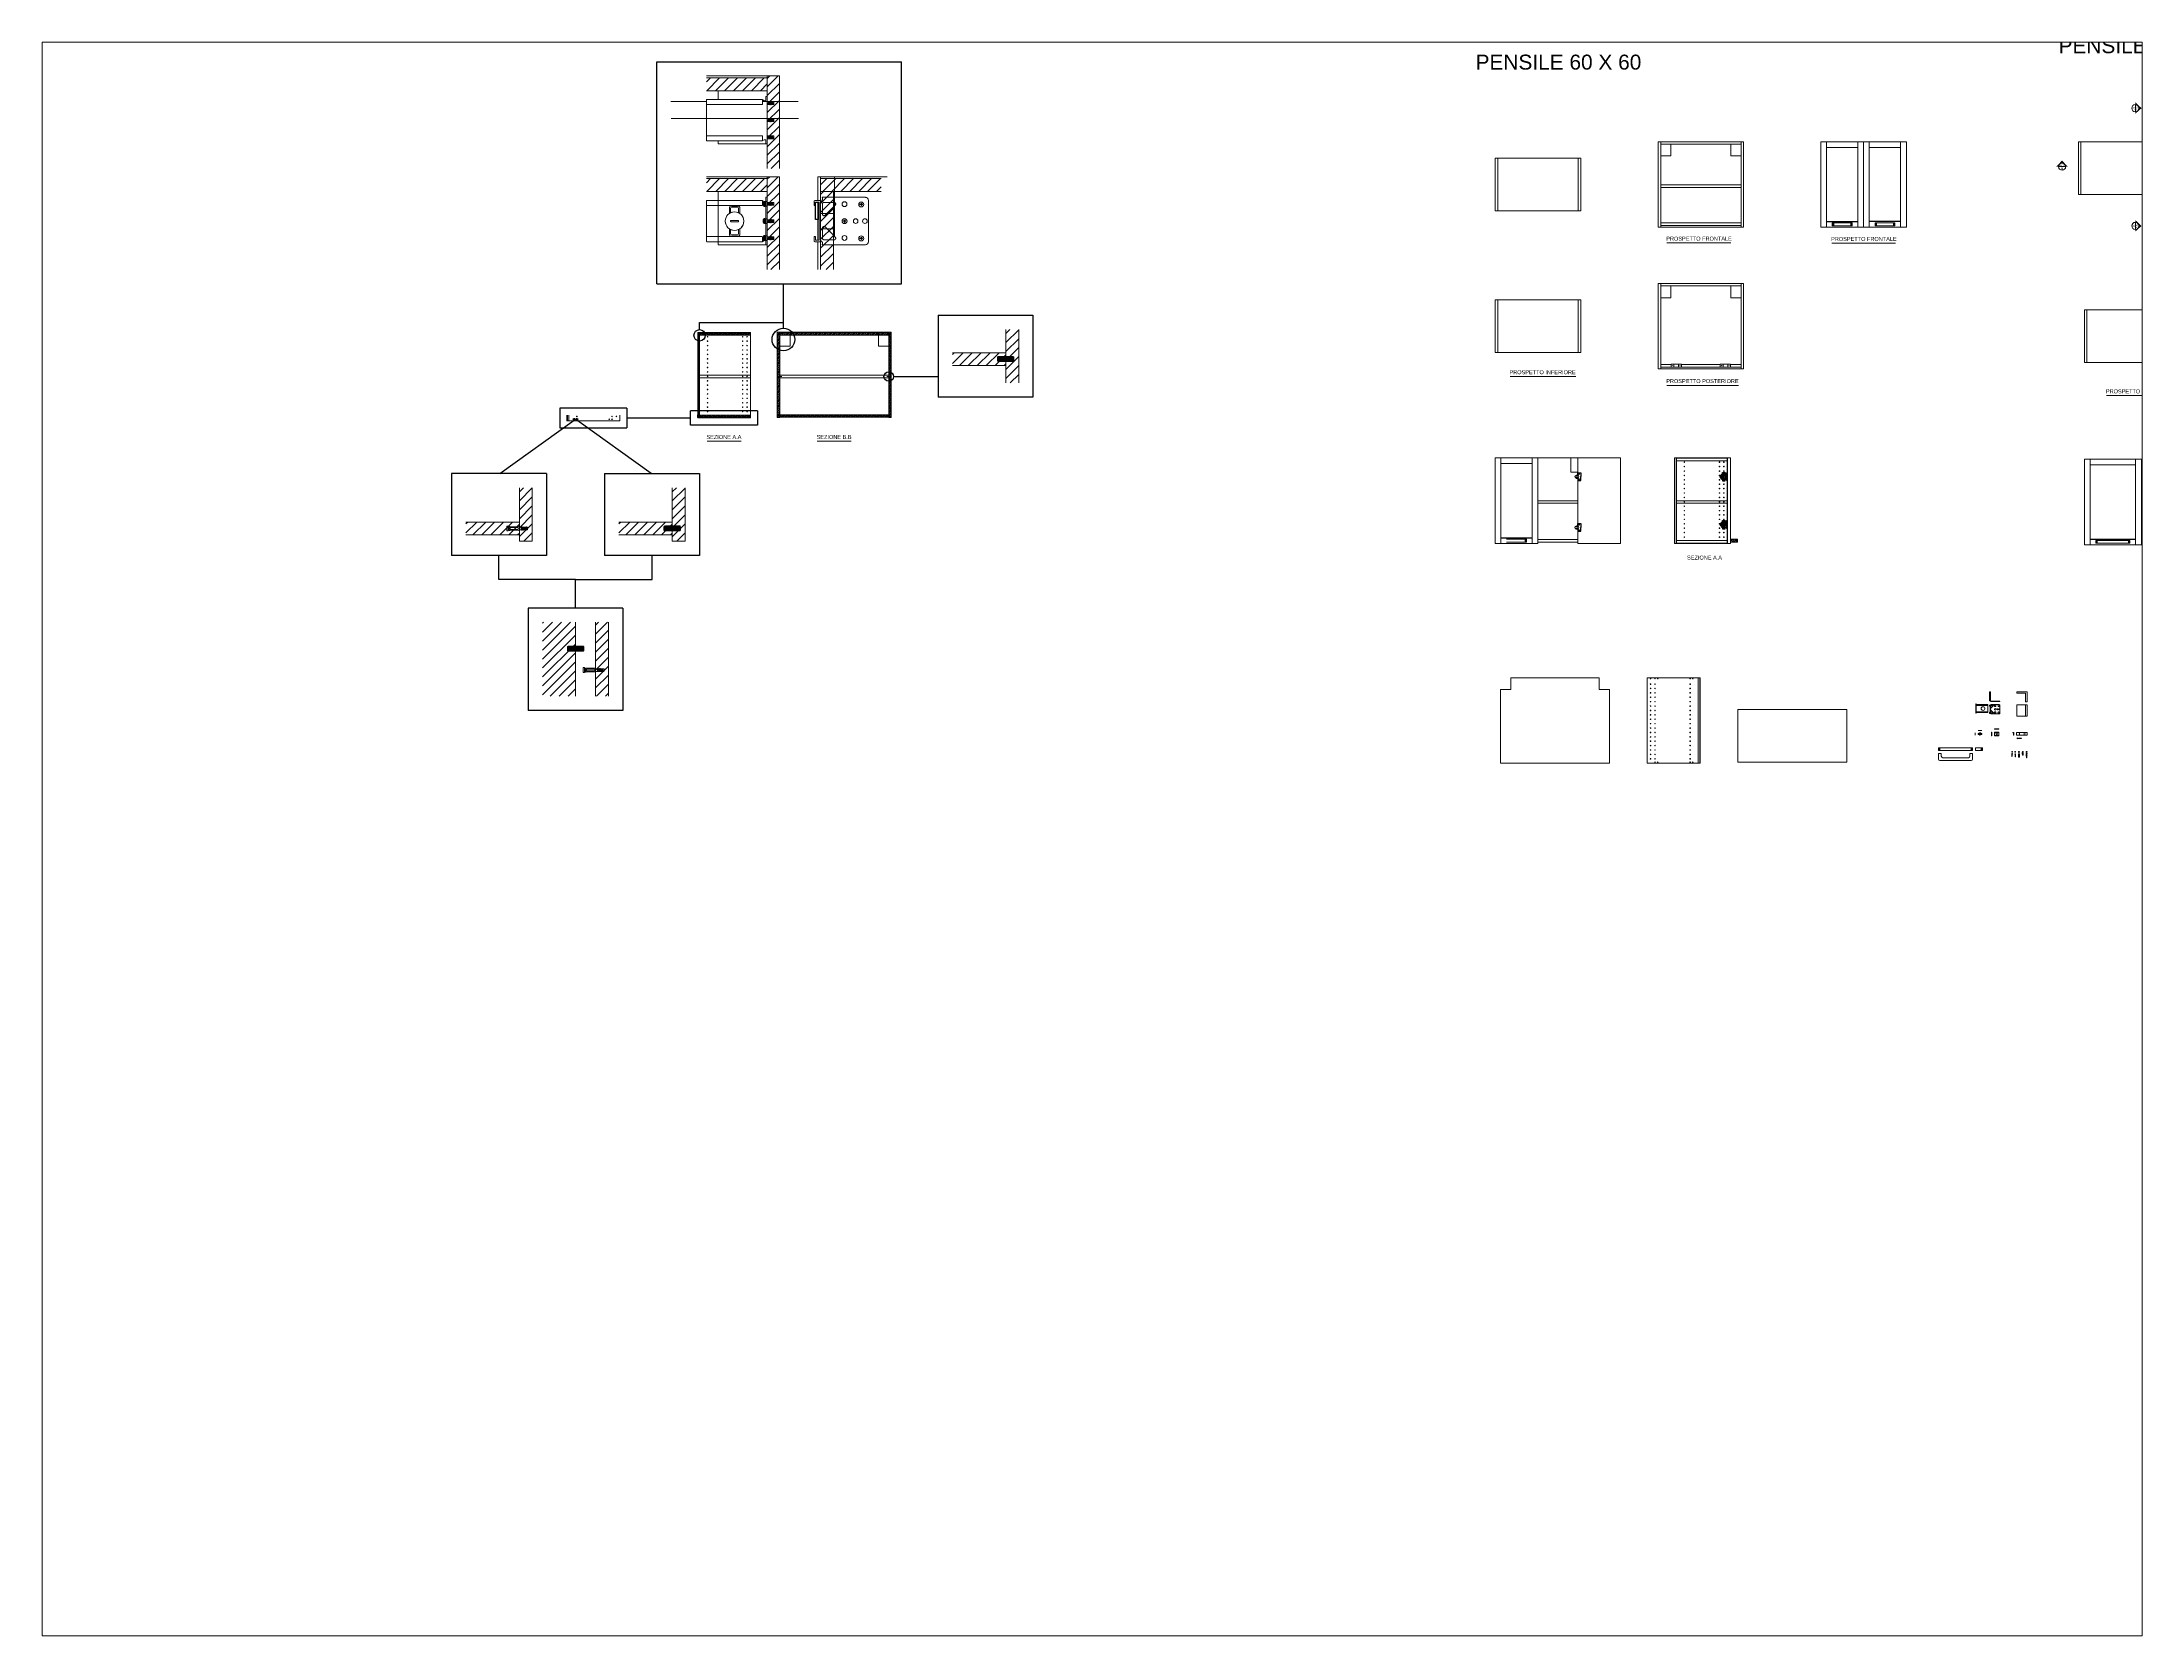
# Paper-space layout 'Layout1' of a CAD drawing. Header units: millimetres. Extents: x 26 to 231, y 20 to 176.
# The model-space entities are those that its viewports show. They can reach past a viewport. Long polylines and large blocks are cut down to what shows.
import ezdxf
from ezdxf.enums import TextEntityAlignment as Align

# ---------------------------------------------------------------- set-up
doc = ezdxf.new("R2010")
doc.units = ezdxf.units.MM
doc.linetypes.add('CENTERX2', pattern=[4, 2.5, -0.5, 0.5, -0.5])
for name, color, linetype, lineweight in [('A-FURN', 8, 'Continuous', 18), ('ante', 9, 'Continuous', 18), ('componenti', 21, 'Continuous', 18), ('G-ANNO-DIM', 3, 'Continuous', 18), ('maniglie', 5, 'Continuous', 18), ('meccanismi', 4, 'Continuous', 18), ('viti', 2, 'Continuous', 18)]:
    doc.layers.add(name, color=color, linetype=linetype, lineweight=lineweight)
doc.layers.add('ingrandimenti', color=6, linetype='Continuous')
doc.styles.add('ARIAL', font='arial.ttf')
doc.styles.add('underline', font='arial.ttf')
pattern_1 = [(45, (130.31795, 304.7139), (-0.62861793, 0.62861793), [])]

# ---------------------------------------------------------------- blocks, each defined once
blk = doc.blocks.new('section plan')
h = blk.add_hatch(color=256)
h.dxf.hatch_style = 1
h.paths.add_polyline_path([(57, 0), (46, 0, -1), (11, 0), (0, 0), (28, -31)])
blk.add_line((46, 0), (11, 0))
blk.add_circle((28, 0), 17.8)
at = {"style": 'ARIAL'}
for tag, height, p in [('A', 13, (28, 9)), ('A-301', 7, (29, -6))]:
    blk.add_attdef(tag, text='', height=height, dxfattribs=at).set_placement(p, align=Align.MIDDLE_CENTER)

msp = doc.modelspace()

# ---------------------------------------------------------------- hatches: boundary and pattern name
at = {"layer": 'A-FURN'}
h = msp.add_hatch(dxfattribs=at)
h.set_pattern_fill('ANSI31', color=256, scale=1.4, angle=180)
h.set_pattern_definition([(225, (11212.2857, -11810.9246), (3.1430896, -3.1430896), [])])
h.paths.add_polyline_path([(2810.8, 2332.6), (2810.8, 2323.6), (2853.4, 2323.6), (2853.4, 2332.6)])
at = {"layer": 'A-FURN', "linetype": 'CENTERX2'}
h = msp.add_hatch(dxfattribs=at)
h.set_pattern_fill('ANSI31', color=256, scale=1.334375, angle=180)
h.set_pattern_definition([(225, (10820.4606, -11509.852), (2.9957573, -2.9957573), [])])
h.paths.add_polyline_path([(2853.4, 2268.9), (2861.9, 2268.9), (2861.9, 2333.9), (2853.4, 2333.9)])
at = {"layer": 'A-FURN'}
h = msp.add_hatch(dxfattribs=at)
h.set_pattern_fill('ANSI31', color=256, scale=1.4, angle=180)
h.set_pattern_definition([(225, (11212.2857, -11881.6926), (3.1430896, -3.1430896), [])])
h.paths.add_polyline_path([(2810.8, 2261.9), (2810.8, 2252.9), (2853.4, 2252.9), (2853.4, 2261.9)])
h = msp.add_hatch(dxfattribs=at)
h.set_pattern_fill('ANSI31', color=256, scale=1.334375, angle=180)
h.set_pattern_definition([(225, (10820.4606, -11580.62), (2.9957573, -2.9957573), [])])
h.paths.add_polyline_path([(2853.4, 2198.1), (2861.9, 2198.1), (2861.9, 2263.1), (2853.4, 2263.1)])
h = msp.add_hatch(dxfattribs=at)
h.set_pattern_fill('ANSI31', color=256, scale=1.4, angle=180)
h.set_pattern_definition([(225, (11249.7243, -11881.6926), (3.1430896, -3.1430896), [])])
h.paths.add_polyline_path([(2933.4, 2261.9), (2933.4, 2252.9), (2890.8, 2252.9), (2890.8, 2261.9)])
h = msp.add_hatch(dxfattribs=at)
h.set_pattern_fill('ANSI31', color=256, scale=1.4, angle=180)
h.set_pattern_definition([(225, (12410.6223, -12261.459), (3.1430896, -3.1430896), [])])
h.paths.add_polyline_path([(2890.8, 2198.1), (2899.8, 2198.1), (2899.8, 2252.9), (2890.8, 2252.9)])
h = msp.add_hatch(dxfattribs=at)
h.set_pattern_fill('ANSI31', color=256, scale=0.28)
h.set_pattern_definition(pattern_1)
h.paths.add_polyline_path([(2841.6, 2096.1), (2805.9, 2096.1), (2805.9, 2094.3), (2841.6, 2094.3)])
h.paths.add_polyline_path([(2805.9, 2100.5), (2804.8, 2100.5), (2804.8, 2094), (2805.9, 2094)])
h.paths.add_polyline_path([(2804.8, 2096.1), (2804.6, 2096.1), (2804.6, 2094.3), (2804.8, 2094.3)])
h.paths.add_polyline_path([(2805.9, 2154), (2804.8, 2154), (2804.8, 2100.5), (2805.9, 2100.5)])
h = msp.add_hatch(dxfattribs=at)
h.set_pattern_fill('ANSI31', color=256, scale=0.28)
h.set_pattern_definition(pattern_1)
h.paths.add_polyline_path([(2841.6, 2153.8), (2805.9, 2153.8), (2805.9, 2152), (2841.6, 2152)])
h.paths.add_polyline_path([(2804.8, 2153.8), (2804.6, 2153.8), (2804.6, 2152), (2804.8, 2152)])
h = msp.add_hatch(dxfattribs=at)
h.set_pattern_fill('ANSI31', color=256, scale=0.28, angle=180)
h.set_pattern_definition([(225, (4610.3921, -750.62235), (0.62861793, -0.62861793), [])])
h.paths.add_polyline_path([(2938.6, 2094.3), (2940.4, 2094.3), (2940.4, 2154.3), (2938.6, 2154.3)])
h.paths.add_polyline_path([(2860.4, 2094.3), (2862.2, 2094.3), (2862.2, 2154.3), (2860.4, 2154.3)])
h = msp.add_hatch(dxfattribs=at)
h.set_pattern_fill('ANSI31', color=256, scale=0.28, angle=180)
h.set_pattern_definition([(225, (4610.3921, -674.66905), (0.62861793, -0.62861793), [])])
h.paths.add_polyline_path([(2862.2, 2152.2), (2862.2, 2154), (2938.6, 2154), (2938.6, 2152.2), (2916.2, 2152.2)])
h = msp.add_hatch(dxfattribs=at)
h.set_pattern_fill('ANSI31', color=256, scale=1.400002, angle=180)
h.set_pattern_definition([(225, (5327.8058, -788.759), (3.143094, -3.143094), [])])
h.paths.add_polyline_path([(3020.8, 2156.1), (3020.8, 2128.6), (3020.8, 2118.6), (3029.8, 2118.6), (3029.8, 2156.1)])
h = msp.add_hatch(dxfattribs=at)
h.set_pattern_fill('ANSI31', color=256, scale=1.4, angle=180)
h.set_pattern_definition([(225, (11379.703, -11994.757), (3.1430896, -3.1430896), [])])
h.paths.add_polyline_path([(2983.3, 2139.8), (2983.3, 2130.8), (3020.8, 2130.8), (3020.8, 2139.8)])
h = msp.add_hatch(dxfattribs=at)
h.set_pattern_fill('ANSI31', color=256, scale=0.28, angle=180)
h.set_pattern_definition([(225, (4610.3921, -730.57565), (0.62861793, -0.62861793), [])])
h.paths.add_polyline_path([(2862.2, 2096.3), (2862.2, 2094.5), (2938.6, 2094.5), (2938.6, 2096.3), (2916.2, 2096.3)])
h = msp.add_hatch(dxfattribs=at)
h.set_pattern_fill('ANSI31', color=256, scale=1.400002, angle=180)
h.set_pattern_definition([(225, (4986.404, -899.7623), (3.143094, -3.143094), [])])
h.paths.add_polyline_path([(2679.4, 2045.1), (2679.4, 2017.6), (2679.4, 2007.6), (2688.4, 2007.6), (2688.4, 2045.1)])
h = msp.add_hatch(dxfattribs=at)
h.set_pattern_fill('ANSI31', color=256, scale=1.400002, angle=180)
h.set_pattern_definition([(225, (5093.7353, -899.7623), (3.143094, -3.143094), [])])
h.paths.add_polyline_path([(2786.7, 2045.1), (2786.7, 2017.6), (2786.7, 2007.6), (2795.7, 2007.6), (2795.7, 2045.1)])
h = msp.add_hatch(dxfattribs=at)
h.set_pattern_fill('ANSI31', color=256, scale=1.4, angle=180)
h.set_pattern_definition([(225, (11038.3014, -12113.5645), (3.1430896, -3.1430896), [])])
h.paths.add_polyline_path([(2641.9, 2021), (2641.9, 2012), (2679.4, 2012), (2679.4, 2021)])
h = msp.add_hatch(dxfattribs=at)
h.set_pattern_fill('ANSI31', color=256, scale=1.4, angle=180)
h.set_pattern_definition([(225, (11145.6327, -12113.5645), (3.1430896, -3.1430896), [])])
h.paths.add_polyline_path([(2749.2, 2021), (2749.2, 2012), (2786.7, 2012), (2786.7, 2021)])
h = msp.add_hatch(dxfattribs=at)
h.set_pattern_fill('ANSI31', color=256, scale=1.400002, angle=180)
h.set_pattern_definition([(225, (4944.739, -1037.2737), (3.143094, -3.143094), [])])
h.paths.add_polyline_path([(2695.7, 1898.9), (2718.8, 1898.9), (2718.8, 1950.7), (2695.7, 1950.7)])
h = msp.add_hatch(dxfattribs=at)
h.set_pattern_fill('ANSI31', color=256, scale=1.400002, angle=180)
h.set_pattern_definition([(225, (5039.966, -1037.2737), (3.143094, -3.143094), [])])
h.paths.add_polyline_path([(2732.9, 1898.9), (2741.9, 1898.9), (2741.9, 1950.7), (2732.9, 1950.7)])
at = {"layer": 'maniglie'}
h = msp.add_hatch(dxfattribs=at)
h.set_pattern_fill('ANSI31', color=256, scale=0.28)
h.set_pattern_definition([(45, (396.1503, 1443.9985), (-0.62861793, 0.62861793), [])])
h.paths.add_polyline_path([(3533.6, 2007), (3533.3, 2007), (3533.3, 2009), (3533.5, 2009), (3533.6, 2009)])
h.paths.add_polyline_path([(3533.9, 2007), (3533.6, 2007), (3533.6, 2009), (3533.9, 2009)])
h.paths.add_polyline_path([(3534.1, 2007), (3533.9, 2007), (3533.9, 2009), (3534.1, 2009)])
h.paths.add_polyline_path([(3534.2, 2007), (3534.1, 2007), (3534.1, 2009), (3534.2, 2009)])
h.paths.add_polyline_path([(3534.3, 2007), (3534.2, 2007), (3534.2, 2009), (3534.3, 2009)])
h.paths.add_polyline_path([(3529.3, 2007), (3529.3, 2009), (3533.3, 2009), (3533.3, 2007)])

# ---------------------------------------------------------------- linework, layer by layer
at = {"color": 4}
for p, q in [((3420.4, 2053.5), (3422.2, 2053.5)), ((3420.4, 2052.2), (3422.2, 2052.2)), ((3421.1, 2053.9), (3422.2, 2053.9)), ((3421.1, 2051.8), (3422.2, 2051.8)), ((3422.2, 2053.4), (3422.2, 2055.6)), ((3422.2, 2055.6), (3424.2, 2055.6)), ((3422.2, 2052.3), (3422.2, 2050.1)), ((3422.2, 2050.1), (3424.2, 2050.1)), ((3424.2, 2055.6), (3424.2, 2052.9)), ((3424.2, 2050.1), (3424.2, 2052.9)), ((3522, 2053.6), (3526.6, 2053.6)), ((3522, 2052.9), (3522, 2053.6)), ((3522, 2052.9), (3522, 2052.1)), ((3522, 2052.1), (3526.6, 2052.1)), ((3526.6, 2053.5), (3527.3, 2053.5)), ((3526.6, 2052.2), (3527.3, 2052.2)), ((3422.2, 2018.2), (3422.2, 2020)), ((3422.2, 2020), (3424.2, 2020)), ((3424.2, 2020), (3424.2, 2017.2)), ((3522, 2020), (3526.6, 2020)), ((3522, 2019.2), (3522, 2020)), ((3522, 2019.2), (3522, 2018.5)), ((3526.6, 2019.8), (3527.3, 2019.8)), ((3420.4, 2017.8), (3422.2, 2017.8)), ((3420.4, 2016.6), (3422.2, 2016.6)), ((3421.1, 2018.2), (3422.2, 2018.2)), ((3421.1, 2016.2), (3422.2, 2016.2)), ((3422.2, 2016.2), (3422.2, 2014.5)), ((3422.2, 2014.5), (3424.2, 2014.5)), ((3424.2, 2014.5), (3424.2, 2017.2)), ((3522, 2018.5), (3526.6, 2018.5)), ((3526.6, 2018.6), (3527.3, 2018.6))]:
    msp.add_line(p, q, dxfattribs=at)
for points in [[(3523, 2053.4), (3523, 2054.6), (3523.7, 2054.6)], [(3526.6, 2053.8), (3523, 2053.8), (3523, 2053.4)], [(3523, 2052.3), (3523, 2051.1), (3523.7, 2051.1)], [(3526.6, 2051.9), (3523, 2051.9), (3523, 2052.3)], [(3523.7, 2054.6), (3523.7, 2055.8), (3525.5, 2055.8), (3525.5, 2054.6)], [(3523.7, 2051.1), (3523.7, 2049.9), (3525.5, 2049.9), (3525.5, 2051.1)], [(3523.9, 2055.2), (3523.9, 2054.4)], [(3523.9, 2050.5), (3523.9, 2051.3)], [(3524.4, 2054.4), (3524.4, 2055.2)], [(3524.4, 2051.3), (3524.4, 2050.5)], [(3524.7, 2055.2), (3524.7, 2054.4)], [(3524.7, 2050.5), (3524.7, 2051.3)], [(3525.2, 2054.4), (3525.2, 2055.2)], [(3525.2, 2051.3), (3525.2, 2050.5)], [(3525.5, 2054.6), (3526.6, 2054.6)], [(3525.5, 2051.1), (3526.6, 2051.1)], [(3523, 2019.7), (3523, 2021), (3523.7, 2021)], [(3526.6, 2020.2), (3523, 2020.2), (3523, 2019.7)], [(3523.7, 2021), (3523.7, 2022.1), (3525.5, 2022.1), (3525.5, 2021)], [(3523.9, 2021.6), (3523.9, 2020.8)], [(3524.4, 2020.8), (3524.4, 2021.6)], [(3524.7, 2021.6), (3524.7, 2020.8)], [(3525.2, 2020.8), (3525.2, 2021.6)], [(3525.5, 2021), (3526.6, 2021)], [(3523, 2018.7), (3523, 2017.5), (3523.7, 2017.5)], [(3526.6, 2018.3), (3523, 2018.3), (3523, 2018.7)], [(3523.7, 2017.5), (3523.7, 2016.3), (3525.5, 2016.3), (3525.5, 2017.5)], [(3523.9, 2016.9), (3523.9, 2017.6)], [(3524.4, 2017.6), (3524.4, 2016.9)], [(3524.7, 2016.9), (3524.7, 2017.6)], [(3525.2, 2017.6), (3525.2, 2016.9)], [(3525.5, 2017.5), (3526.6, 2017.5)]]:
    msp.add_lwpolyline(points, dxfattribs=at)
for centre in [(3422.9, 2054.7), (3422.9, 2051), (3422.9, 2019.1), (3422.9, 2015.3)]:
    msp.add_circle(centre, 0.3, dxfattribs=at)
for centre, radius, start, end in [((3421.8, 2052.9), 1.18, 122.3859, 149.8981), ((3421.8, 2052.8), 1.18, 210.1019, 237.6141), ((3422.2, 2052.9), 0.602, 270, 90), ((3523, 2052.9), 0.523, 90, 180), ((3523, 2052.9), 0.523, 180, 270), ((3523.7, 2054), 0.908, 219.9653, 297.4089), ((3523.7, 2051.7), 0.908, 62.5911, 140.0347), ((3524.2, 2055.1), 0.244, 13.7815, 166.2185), ((3524.2, 2054.5), 0.244, 193.7815, 346.2185), ((3524.2, 2051.2), 0.244, 13.7815, 166.2185), ((3524.2, 2050.6), 0.244, 193.7815, 346.2185), ((3524.2, 2052.9), 0.3, 0, 90), ((3524.2, 2052.9), 0.3, 270, 0), ((3525, 2055.1), 0.244, 13.7815, 166.2185), ((3525, 2054.5), 0.244, 193.7815, 346.2185), ((3525, 2051.2), 0.244, 13.7815, 166.2185), ((3525, 2050.6), 0.244, 193.7815, 346.2185), ((3525.5, 2052.9), 0.3, 0, 180), ((3525.5, 2052.9), 0.3, 0, 180), ((3525.5, 2052.9), 0.3, 180, 0), ((3525.5, 2052.9), 0.3, 180, 0), ((3523, 2019.2), 0.523, 90, 180), ((3523, 2019.2), 0.523, 180, 270), ((3523.7, 2020.3), 0.908, 219.9653, 297.4089), ((3523.7, 2018.1), 0.908, 62.5911, 140.0347), ((3524.2, 2021.5), 0.244, 13.7815, 166.2185), ((3524.2, 2020.9), 0.244, 193.7815, 346.2185), ((3524.2, 2019.2), 0.3, 0, 90), ((3524.2, 2019.2), 0.3, 270, 0), ((3525, 2021.5), 0.244, 13.7815, 166.2185), ((3525, 2020.9), 0.244, 193.7815, 346.2185), ((3525.5, 2019.2), 0.3, 0, 180), ((3525.5, 2019.2), 0.3, 0, 180), ((3525.5, 2019.2), 0.3, 180, 0), ((3525.5, 2019.2), 0.3, 180, 0), ((3421.8, 2017.2), 1.18, 122.3859, 149.8981), ((3421.8, 2017.2), 1.18, 210.1019, 237.6141), ((3422.2, 2017.2), 0.602, 270, 90), ((3524.2, 2017.6), 0.244, 13.7815, 166.2185), ((3524.2, 2017), 0.244, 193.7815, 346.2185), ((3525, 2017.6), 0.244, 13.7815, 166.2185), ((3525, 2016.9), 0.244, 193.7815, 346.2185)]:
    msp.add_arc(centre, radius, start, end, dxfattribs=at)
at = {"layer": 'A-FURN'}
for p, q in [((2853.4, 2332.6), (2810.8, 2332.6)), ((2853.4, 2333.9), (2861.9, 2333.9)), ((2861.9, 2268.9), (2861.9, 2333.9)), ((2810.8, 2323.6), (2853.4, 2323.6)), ((2819, 2317.4), (2819, 2323.6)), ((2819, 2286.2), (2819, 2288.4)), ((3592.7, 2287.8), (3592.7, 2227.8)), ((3652.7, 2287.8), (3652.7, 2227.8)), ((2853.4, 2261.9), (2810.8, 2261.9)), ((2853.4, 2198.1), (2853.4, 2263.1)), ((2853.4, 2263.1), (2861.9, 2263.1)), ((2861.9, 2198.1), (2861.9, 2263.1)), ((2888.8, 2263.1), (2890.8, 2263.1)), ((2890.8, 2263.1), (2890.8, 2198.1)), ((2890.8, 2261.9), (2933.4, 2261.9)), ((2810.8, 2252.9), (2853.4, 2252.9)), ((2933.4, 2252.9), (2890.8, 2252.9)), ((3480.3, 2229), (3508.5, 2229)), ((3480.3, 2227.8), (3508.5, 2227.8)), ((3508.5, 2229), (3536.7, 2229)), ((3508.5, 2227.8), (3536.7, 2227.8)), ((3536.7, 2229), (3536.7, 2230.8)), ((2804.6, 2154), (2804.8, 2154)), ((2804.8, 2154), (2804.8, 2094)), ((2805.9, 2094), (2805.9, 2154)), ((2860.4, 2154.3), (2860.4, 2094.3)), ((2860.4, 2154.3), (2862.2, 2154.3)), ((2862.2, 2094.3), (2862.2, 2154.3)), ((2938.6, 2154), (2862.2, 2154)), ((2862.2, 2152.2), (2938.6, 2152.2)), ((2862.2, 2152.2), (2884.1, 2152.2)), ((2869.4, 2154.3), (2869.4, 2144.3)), ((2938.6, 2094.3), (2938.6, 2154.3)), ((2938.6, 2154.3), (2940.4, 2154.3)), ((2940.4, 2094.3), (2940.4, 2154.3)), ((3020.8, 2118.6), (3020.8, 2156.1)), ((3029.8, 2118.6), (3029.8, 2156.1)), ((2869.4, 2144.3), (2862.2, 2144.3)), ((2983.3, 2139.8), (3020.8, 2139.8)), ((3020.8, 2130.8), (2983.3, 2130.8)), ((3480.3, 2128.4), (3508.5, 2128.4)), ((3508.5, 2128.4), (3536.7, 2128.4)), ((2713.1, 2096), (2713.1, 2092)), ((2714.2, 2092), (2714.2, 2096)), ((2860.4, 2094.3), (2862.2, 2094.3)), ((2862.2, 2096.3), (2938.6, 2096.3)), ((2862.2, 2096.3), (2884.1, 2096.3)), ((2938.6, 2094.5), (2862.2, 2094.5)), ((2938.6, 2094.3), (2938.6, 2094.5)), ((2938.6, 2094.3), (2940.4, 2094.3)), ((2940.4, 2094.3), (2938.6, 2094.3)), ((3364.2, 2066), (3364.2, 2006)), ((3490, 2066), (3490.2, 2066)), ((3490.2, 2066), (3490.2, 2006)), ((3491.3, 2006), (3491.3, 2066)), ((3777.6, 2065.1), (3777.6, 2005.1)), ((2679.4, 2007.6), (2679.4, 2045.1)), ((2688.4, 2007.6), (2688.4, 2045.1)), ((2786.7, 2007.6), (2786.7, 2045.1)), ((2795.7, 2007.6), (2795.7, 2045.1)), ((2641.9, 2021), (2679.4, 2021)), ((2749.2, 2021), (2786.7, 2021)), ((2679.4, 2012), (2641.9, 2012)), ((2679.4, 2007.6), (2688.4, 2007.6)), ((2688.4, 2007.6), (2679.4, 2007.6)), ((2786.7, 2012), (2749.2, 2012)), ((2786.7, 2007.6), (2795.7, 2007.6)), ((2795.7, 2007.6), (2786.7, 2007.6)), ((3394.2, 2008.7), (3422.2, 2008.7)), ((3422.2, 2006.9), (3394.2, 2006.9)), ((3817.6, 2007.8), (3853.6, 2007.8)), ((3853.6, 2006), (3817.6, 2006)), ((2718.8, 1950.7), (2718.8, 1898.9)), ((2732.9, 1898.9), (2732.9, 1950.7)), ((2741.9, 1898.9), (2741.9, 1950.7))]:
    msp.add_line(p, q, dxfattribs=at)
at = {"layer": 'A-FURN', "linetype": 'CENTERX2'}
msp.add_line((2853.4, 2268.9), (2853.4, 2333.9), dxfattribs=at)
at = {"layer": 'A-FURN'}
for points in [[(2810.8, 2333.9), (2853.4, 2333.9)], [(2853.4, 2333.9), (2853.4, 2324.3)], [(2853.4, 2333.9), (2853.4, 2323.6)], [(2819, 2286.2), (2853.4, 2286.2)], [(2853.4, 2268.9), (2853.4, 2286.2)], [(3480.3, 2287.8), (3480.3, 2287.6)], [(3480.3, 2287.8), (3508.5, 2287.8)], [(3508.5, 2286), (3480.3, 2286), (3480.3, 2287.8)], [(3480.3, 2287.6), (3480.3, 2286.3)], [(3487.5, 2286), (3487.5, 2277.8), (3480.3, 2277.8)], [(3508.5, 2287.8), (3536.7, 2287.8), (3536.7, 2286), (3508.5, 2286)], [(3529.5, 2286), (3529.5, 2277.8), (3536.7, 2277.8)], [(3536.7, 2227.8), (3538.5, 2227.8), (3538.5, 2287.8), (3536.7, 2287.8), (3536.7, 2277.8)], [(3775.2, 2250.8), (3773.4, 2250.8), (3773.4, 2287.8), (3775.2, 2287.8)], [(3775.2, 2250.8), (3851.6, 2250.8), (3851.6, 2287.8), (3775.2, 2287.8), (3775.2, 2250.8)], [(3366, 2239.3), (3364.2, 2239.3), (3364.2, 2276.3), (3366, 2276.3)], [(3394.2, 2276.3), (3366, 2276.3), (3366, 2239.3)], [(3394.2, 2239.3), (3422.4, 2239.3), (3422.4, 2276.3), (3394.2, 2276.3)], [(3422.4, 2239.3), (3424.2, 2239.3), (3424.2, 2276.3), (3422.4, 2276.3)], [(3480.3, 2227.8), (3480.3, 2277.8)], [(3536.7, 2227.8), (3536.7, 2277.8)], [(2810.8, 2263.1), (2853.4, 2263.1)], [(2853.4, 2263.1), (2853.4, 2253.6)], [(2853.4, 2263.1), (2853.4, 2252.9)], [(2937.6, 2263.1), (2888.8, 2263.1), (2888.8, 2246.6)], [(2933.4, 2263.1), (2890.8, 2263.1)], [(2900.6, 2248.8), (2900.6, 2263.1)], [(3480.3, 2256.7), (3480.3, 2257.6), (3508.5, 2257.6)], [(3508.5, 2255.8), (3480.3, 2255.8), (3480.3, 2256.7)], [(3508.5, 2257.6), (3536.7, 2257.6), (3536.7, 2255.8), (3508.5, 2255.8)], [(2819, 2252.9), (2819, 2215.5), (2853.4, 2215.5)], [(2888.8, 2245.5), (2888.8, 2218.7)], [(2899.8, 2252.9), (2899.8, 2198.1)], [(2900.6, 2237.5), (2900.6, 2248.8), (2899.8, 2248.8)], [(2899.8, 2237.5), (2890.8, 2237.5)], [(2899.8, 2226.7), (2890.8, 2226.7)], [(3366, 2239.3), (3394.2, 2239.3)], [(3480.3, 2230.8), (3480.3, 2229)], [(3508.5, 2230.8), (3480.3, 2230.8)], [(3536.7, 2230.8), (3508.5, 2230.8)], [(2853.4, 2198.1), (2853.4, 2215.5)], [(2888.8, 2217.6), (2888.8, 2198.1)], [(3480.3, 2188.4), (3480.3, 2188.2)], [(3480.3, 2188.4), (3508.5, 2188.4)], [(3508.5, 2186.6), (3480.3, 2186.6), (3480.3, 2188.4)], [(3480.3, 2188.2), (3480.3, 2186.9)], [(3487.5, 2186.6), (3487.5, 2178.4), (3480.3, 2178.4)], [(3508.5, 2188.4), (3536.7, 2188.4), (3536.7, 2186.6), (3508.5, 2186.6)], [(3529.5, 2186.6), (3529.5, 2178.4), (3536.7, 2178.4)], [(3536.7, 2128.4), (3538.5, 2128.4), (3538.5, 2188.4), (3536.7, 2188.4), (3536.7, 2178.4)], [(3366, 2139.9), (3364.2, 2139.9), (3364.2, 2176.9), (3366, 2176.9)], [(3394.2, 2176.9), (3366, 2176.9), (3366, 2139.9)], [(3394.2, 2139.9), (3422.4, 2139.9), (3422.4, 2176.9), (3394.2, 2176.9)], [(3422.4, 2139.9), (3424.2, 2139.9), (3424.2, 2176.9), (3422.4, 2176.9)], [(3480.3, 2128.4), (3480.3, 2178.4)], [(3536.7, 2128.4), (3536.7, 2178.4)], [(3779.4, 2132.9), (3777.6, 2132.9), (3777.6, 2169.9), (3779.4, 2169.9)], [(3779.4, 2132.9), (3855.8, 2132.9), (3855.8, 2169.9), (3779.4, 2169.9), (3779.4, 2132.9)], [(2841.6, 2154), (2804.6, 2154), (2804.6, 2094), (2841.6, 2094), (2841.6, 2154)], [(2804.6, 2152), (2804.6, 2153.8), (2804.8, 2153.8)], [(2804.8, 2152), (2804.6, 2152), (2804.6, 2152)], [(2805.9, 2153.8), (2841.6, 2153.8), (2841.6, 2152.7)], [(2841.6, 2153.8), (2841.6, 2152), (2805.9, 2152)], [(2862.2, 2154.3), (2938.6, 2154.3)], [(2931.4, 2154.3), (2931.4, 2144.3), (2938.6, 2144.3)], [(2938.6, 2154.3), (2938.6, 2152.3)], [(3020.8, 2128.6), (3020.8, 2156.1)], [(2862.2, 2094.3), (2862.2, 2144.3)], [(2938.6, 2094.3), (2938.6, 2144.3)], [(3020.8, 2139.8), (3020.8, 2130.8)], [(3366, 2139.9), (3394.2, 2139.9)], [(2841.6, 2123.1), (2841.6, 2122.2), (2805.9, 2122.2), (2805.9, 2124), (2841.6, 2124), (2841.6, 2123.1)], [(2862.2, 2123.1), (2862.2, 2124), (2938.6, 2124), (2938.6, 2122.2), (2862.2, 2122.2), (2862.2, 2123.1)], [(3480.3, 2131.5), (3480.3, 2129.7)], [(3480.3, 2131.5), (3487.6, 2131.5), (3487.6, 2129.7)], [(3480.3, 2129.7), (3508.5, 2129.7)], [(3508.5, 2131.5), (3494.9, 2131.5)], [(3522.1, 2131.5), (3508.5, 2131.5)], [(3508.5, 2129.7), (3536.7, 2129.7), (3536.7, 2131.5), (3529.4, 2131.5)], [(2712.8, 2096), (2712.8, 2092), (2749.8, 2092), (2749.8, 2096)], [(2804.6, 2096.1), (2804.6, 2094.3), (2804.8, 2094.3)], [(2804.8, 2096.1), (2804.6, 2096.1), (2804.6, 2096.1)], [(2804.8, 2094), (2805.9, 2094)], [(2841.6, 2094.3), (2841.6, 2096.1), (2805.9, 2096.1)], [(2805.9, 2094.3), (2841.6, 2094.3), (2841.6, 2095.4)], [(2862.2, 2094.5), (2862.2, 2094.3)], [(2938.6, 2095.4), (2938.6, 2094.3)], [(2938.6, 2095.4), (2938.6, 2094.5)], [(3386.2, 2066), (3422.2, 2066)], [(3417.2, 2066), (3417.2, 2056), (3422.2, 2056)], [(3527, 2066), (3490, 2066), (3490, 2006), (3527, 2006), (3527, 2066)], [(3490, 2064), (3490, 2065.8), (3490.2, 2065.8)], [(3490.2, 2064), (3490, 2064), (3490, 2064)], [(3491.3, 2065.8), (3527, 2065.8), (3527, 2064.7)], [(3527, 2065.8), (3527, 2064), (3491.3, 2064)], [(3817.6, 2065.1), (3853.6, 2065.1)], [(2786.7, 2017.6), (2786.7, 2045.1)], [(3394.2, 2036), (3422.2, 2036), (3422.2, 2035.1)], [(3422.2, 2035.1), (3422.2, 2034.2), (3394.2, 2034.2)], [(3527, 2035.1), (3527, 2034.2), (3491.3, 2034.2), (3491.3, 2036), (3527, 2036), (3527, 2035.1)], [(3853.6, 2034.2), (3853.6, 2033.3), (3817.6, 2033.3), (3817.6, 2035.1), (3853.6, 2035.1), (3853.6, 2034.2)], [(2679.4, 2021), (2679.4, 2012)], [(2786.7, 2021), (2786.7, 2012)], [(3490, 2008.1), (3490, 2006.3), (3490.2, 2006.3)], [(3490.2, 2008.1), (3490, 2008.1), (3490, 2008.1)], [(3490.2, 2006), (3491.3, 2006)], [(3527, 2006.3), (3527, 2008.1), (3491.3, 2008.1)], [(3491.3, 2006.3), (3527, 2006.3), (3527, 2007.4)]]:
    msp.add_lwpolyline(points, dxfattribs=at)
for points in [[(3478.5, 2227.8), (3480.3, 2227.8), (3480.3, 2287.8), (3478.5, 2287.8)], [(3478.5, 2128.4), (3480.3, 2128.4), (3480.3, 2188.4), (3478.5, 2188.4)]]:
    msp.add_lwpolyline(points, close=True, dxfattribs=at)
for centre, radius in [((2811.5, 2151), 0.216), ((2811.5, 2147.9), 0.216), ((2811.5, 2144.8), 0.216), ((2811.5, 2141.7), 0.216), ((2811.5, 2138.6), 0.216), ((2836.1, 2151), 0.216), ((2836.1, 2147.9), 0.216), ((2836.1, 2144.8), 0.216), ((2836.1, 2141.7), 0.216), ((2836.1, 2138.6), 0.216), ((2839.2, 2151), 0.216), ((2839.2, 2147.9), 0.216), ((2839.2, 2144.8), 0.216), ((2839.2, 2141.7), 0.216), ((2839.2, 2138.6), 0.216), ((2811.5, 2135.5), 0.216), ((2811.5, 2132.5), 0.216), ((2811.5, 2129.4), 0.216), ((2811.5, 2126.3), 0.216), ((2811.5, 2123.2), 0.216), ((2836.1, 2135.5), 0.216), ((2836.1, 2132.5), 0.216), ((2836.1, 2129.4), 0.216), ((2836.1, 2126.3), 0.216), ((2836.1, 2123.2), 0.216), ((2839.2, 2135.5), 0.216), ((2839.2, 2132.5), 0.216), ((2839.2, 2129.4), 0.216), ((2839.2, 2126.3), 0.216), ((2839.2, 2123.2), 0.216), ((2811.5, 2120.1), 0.216), ((2811.5, 2117), 0.216), ((2811.5, 2114), 0.216), ((2811.5, 2110.9), 0.216), ((2811.5, 2107.8), 0.216), ((2836.1, 2120.1), 0.216), ((2836.1, 2117), 0.216), ((2836.1, 2114), 0.216), ((2836.1, 2110.9), 0.216), ((2836.1, 2107.8), 0.216), ((2839.2, 2120.1), 0.216), ((2839.2, 2117), 0.216), ((2839.2, 2114), 0.216), ((2839.2, 2110.9), 0.216), ((2839.2, 2107.8), 0.216), ((2717.9, 2093.1), 0.247), ((2719.7, 2095.1), 0.216), ((2719.7, 2093.1), 0.216), ((2719.7, 2093.1), 0.216), ((2742.5, 2093.1), 0.216), ((2744.4, 2093.1), 0.247), ((2744.4, 2095.1), 0.216), ((2747.5, 2095.1), 0.216), ((2811.5, 2104.7), 0.216), ((2811.5, 2101.6), 0.216), ((2811.5, 2098.5), 0.216), ((2836.1, 2104.7), 0.216), ((2836.1, 2101.6), 0.216), ((2836.1, 2098.5), 0.216), ((2839.2, 2104.7), 0.216), ((2839.2, 2101.6), 0.216), ((2839.2, 2098.5), 0.216), ((3496.9, 2063), 0.216), ((3521.6, 2063), 0.216), ((3524.6, 2063), 0.216), ((3496.9, 2059.9), 0.216), ((3496.9, 2056.8), 0.216), ((3496.9, 2053.7), 0.216), ((3496.9, 2050.6), 0.216), ((3521.6, 2059.9), 0.216), ((3521.6, 2056.8), 0.216), ((3521.6, 2053.7), 0.216), ((3521.6, 2050.6), 0.216), ((3524.6, 2059.9), 0.216), ((3524.6, 2056.8), 0.216), ((3524.6, 2053.7), 0.216), ((3524.6, 2050.6), 0.216), ((3496.9, 2047.5), 0.216), ((3496.9, 2044.5), 0.216), ((3496.9, 2041.4), 0.216), ((3496.9, 2038.3), 0.216), ((3496.9, 2035.2), 0.216), ((3521.6, 2047.5), 0.216), ((3521.6, 2044.5), 0.216), ((3521.6, 2041.4), 0.216), ((3521.6, 2038.3), 0.216), ((3521.6, 2035.2), 0.216), ((3524.6, 2047.5), 0.216), ((3524.6, 2044.5), 0.216), ((3524.6, 2041.4), 0.216), ((3524.6, 2038.3), 0.216), ((3524.6, 2035.2), 0.216), ((3496.9, 2032.1), 0.216), ((3496.9, 2029), 0.216), ((3496.9, 2026), 0.216), ((3496.9, 2022.9), 0.216), ((3496.9, 2019.8), 0.216), ((3521.6, 2032.1), 0.216), ((3521.6, 2029), 0.216), ((3521.6, 2026), 0.216), ((3521.6, 2022.9), 0.216), ((3521.6, 2019.8), 0.216), ((3524.6, 2032.1), 0.216), ((3524.6, 2029), 0.216), ((3524.6, 2026), 0.216), ((3524.6, 2022.9), 0.216), ((3524.6, 2019.8), 0.216), ((3496.9, 2016.7), 0.216), ((3496.9, 2013.6), 0.216), ((3496.9, 2010.5), 0.216), ((3521.6, 2016.7), 0.216), ((3521.6, 2013.6), 0.216), ((3521.6, 2010.5), 0.216), ((3524.6, 2016.7), 0.216), ((3524.6, 2013.6), 0.216), ((3524.6, 2010.5), 0.216)]:
    msp.add_circle(centre, radius, dxfattribs=at)
at = {"layer": 'ante'}
for p, q in [((3622.7, 2287.8), (3592.7, 2287.8)), ((3592.7, 2287.8), (3592.7, 2227.8)), ((3618.7, 2287.8), (3618.7, 2227.8)), ((3622.7, 2287.8), (3618.7, 2287.8)), ((3622.7, 2227.8), (3622.7, 2287.8)), ((3622.7, 2227.8), (3622.7, 2287.8)), ((3622.7, 2287.8), (3652.7, 2287.8)), ((3622.7, 2287.8), (3626.7, 2287.8)), ((3626.7, 2287.8), (3626.7, 2227.8)), ((3652.7, 2287.8), (3652.7, 2227.8)), ((3618.7, 2283.8), (3596.7, 2283.8)), ((3626.7, 2283.8), (3648.7, 2283.8)), ((3618.7, 2227.8), (3592.7, 2227.8)), ((3592.7, 2227.8), (3622.7, 2227.8)), ((3652.7, 2227.8), (3622.7, 2227.8)), ((3626.7, 2227.8), (3652.7, 2227.8)), ((3394.2, 2066), (3364.2, 2066)), ((3364.2, 2066), (3364.2, 2006)), ((3390.2, 2066), (3390.2, 2006)), ((3394.2, 2006), (3394.2, 2066)), ((3527.3, 2066), (3527.3, 2006)), ((3529.3, 2066), (3527.3, 2066)), ((3529.3, 2006), (3529.3, 2066)), ((3390.2, 2062), (3368.2, 2062)), ((3364.2, 2006), (3394.2, 2006)), ((3390.2, 2006), (3364.2, 2006)), ((3527.3, 2006), (3529.3, 2006))]:
    msp.add_line(p, q, dxfattribs=at)
for points in [[(3596.7, 2227.8), (3596.7, 2287.8)], [(3648.7, 2227.8), (3648.7, 2287.8)], [(3368.2, 2006), (3368.2, 2066)], [(3422.2, 2006), (3452.2, 2006), (3452.2, 2066), (3422.2, 2066)], [(3422.2, 2066), (3422.2, 2053.5)], [(3781.6, 2005.1), (3781.6, 2065.1)], [(3813.6, 2065.1), (3813.6, 2005.1)], [(3422.2, 2052.3), (3422.2, 2006.9)], [(3813.6, 2061.1), (3781.6, 2061.1)], [(3422.2, 2016.6), (3422.2, 2006)], [(3813.6, 2005.1), (3781.6, 2005.1)]]:
    msp.add_lwpolyline(points, dxfattribs=at)
msp.add_lwpolyline([(3777.6, 2005.1), (3817.6, 2005.1), (3817.6, 2065.1), (3777.6, 2065.1)], close=True, dxfattribs=at)
at = {"layer": 'componenti'}
for p, q in [((3506.5, 1911.8), (3506.5, 1851.8)), ((3507.7, 1851.8), (3507.7, 1911.8)), ((3367.9, 1851.8), (3444.3, 1851.8)), ((3507.9, 1851.8), (3507.7, 1851.8))]:
    msp.add_line(p, q, dxfattribs=at)
for points in [[(3375.1, 1911.8), (3375.1, 1903.6), (3367.9, 1903.6)], [(3367.9, 1851.8), (3367.9, 1903.6)], [(3375.1, 1911.8), (3437.1, 1911.8)], [(3437.1, 1911.8), (3437.1, 1903.6), (3444.3, 1903.6)], [(3444.3, 1851.8), (3444.3, 1903.6)], [(3470.9, 1851.8), (3507.9, 1851.8), (3507.9, 1911.8), (3470.9, 1911.8), (3470.9, 1851.8)], [(3476.3, 1911.8), (3476.3, 1911.2)], [(3507.7, 1911.8), (3506.5, 1911.8)], [(3534.5, 1852.5), (3610.9, 1852.5), (3610.9, 1889.5), (3534.5, 1889.5), (3534.5, 1852.5)]]:
    msp.add_lwpolyline(points, dxfattribs=at)
for centre, radius in [((3473.2, 1911.2), 0.216), ((3473.2, 1907.3), 0.216), ((3473.2, 1904.3), 0.216), ((3473.2, 1901.2), 0.216), ((3476.3, 1911.2), 0.216), ((3476.3, 1907.3), 0.216), ((3476.3, 1904.3), 0.216), ((3476.3, 1901.2), 0.216), ((3478.2, 1911.2), 0.247), ((3501, 1911.2), 0.216), ((3501, 1907.3), 0.216), ((3501, 1904.3), 0.216), ((3501, 1901.2), 0.216), ((3502.8, 1911.2), 0.247), ((3473.2, 1898.1), 0.216), ((3473.2, 1895), 0.216), ((3473.2, 1891.9), 0.216), ((3473.2, 1888.8), 0.216), ((3476.3, 1898.1), 0.216), ((3476.3, 1895), 0.216), ((3476.3, 1891.9), 0.216), ((3476.3, 1888.8), 0.216), ((3501, 1898.1), 0.216), ((3501, 1895), 0.216), ((3501, 1891.9), 0.216), ((3501, 1888.8), 0.216), ((3473.2, 1885.8), 0.216), ((3473.2, 1882.7), 0.216), ((3473.2, 1879.6), 0.216), ((3473.2, 1876.5), 0.216), ((3473.2, 1873.4), 0.216), ((3476.3, 1885.8), 0.216), ((3476.3, 1882.7), 0.216), ((3476.3, 1879.6), 0.216), ((3476.3, 1876.5), 0.216), ((3476.3, 1873.4), 0.216), ((3501, 1885.8), 0.216), ((3501, 1882.7), 0.216), ((3501, 1879.6), 0.216), ((3501, 1876.5), 0.216), ((3501, 1873.4), 0.216), ((3473.2, 1870.3), 0.216), ((3473.2, 1867.3), 0.216), ((3473.2, 1864.2), 0.216), ((3473.2, 1861.1), 0.216), ((3473.2, 1858), 0.216), ((3476.3, 1870.3), 0.216), ((3476.3, 1867.3), 0.216), ((3476.3, 1864.2), 0.216), ((3476.3, 1861.1), 0.216), ((3476.3, 1858), 0.216), ((3501, 1870.3), 0.216), ((3501, 1867.3), 0.216), ((3501, 1864.2), 0.216), ((3501, 1861.1), 0.216), ((3501, 1858), 0.216), ((3473.2, 1854.9), 0.216), ((3476.3, 1854.9), 0.216), ((3476.3, 1852.5), 0.216), ((3478.2, 1852.5), 0.247), ((3501, 1854.9), 0.216), ((3501, 1852.5), 0.216), ((3502.8, 1852.5), 0.216)]:
    msp.add_circle(centre, radius, dxfattribs=at)
at = {"layer": 'Defpoints'}
for p, q in [((3596.7, 2231.8), (3618.7, 2231.8)), ((3648.7, 2231.8), (3626.7, 2231.8)), ((3368.2, 2010), (3390.2, 2010))]:
    msp.add_line(p, q, dxfattribs=at)
at = {"layer": 'Defpoints', "lineweight": 18}
for points in [[(2810.8, 2316), (2785.8, 2316)], [(2850.1, 2316), (2875.1, 2316)], [(2850.4, 2304.1), (2786, 2304.1)], [(2850.4, 2304.1), (2875.4, 2304.1)]]:
    msp.add_lwpolyline(points, dxfattribs=at)
at = {"layer": 'Defpoints'}
for points in [[(2887.3, 2245.3), (2888.8, 2245.3), (2888.8, 2233.3), (2887.3, 2233.3), (2887.3, 2245.3)], [(3781.6, 2009.1), (3813.6, 2009.1)]]:
    msp.add_lwpolyline(points, dxfattribs=at)
at = {"layer": 'G-ANNO-DIM'}
for p, q in [((3484.6, 2216.9), (3529.5, 2216.9)), ((3600.3, 2216.7), (3645.1, 2216.7)), ((3374.6, 2123.2), (3420.7, 2123.2)), ((3484.6, 2116.9), (3534.9, 2116.9)), ((3793.1, 2109.8), (3839.1, 2109.8)), ((2811.1, 2077.7), (2835, 2077.7)), ((2888.4, 2077.7), (2912.3, 2077.7))]:
    msp.add_line(p, q, dxfattribs=at)
at = {"layer": 'ingrandimenti'}
for p, q in [((2775.8, 2188.1), (2947.6, 2188.1)), ((3039.8, 2166.1), (3039.8, 2108.6)), ((2754.8, 2094), (2799.6, 2094)), ((2698.4, 2055.1), (2698.4, 1997.6)), ((2805.7, 2055.1), (2805.7, 1997.6)), ((2751.9, 1960.7), (2751.9, 1888.9))]:
    msp.add_line(p, q, dxfattribs=at)
for points in [[(2775.8, 2188.1), (2775.8, 2343.9), (2947.6, 2343.9)], [(2947.6, 2188.1), (2947.6, 2343.9)], [(2864.7, 2157.1), (2864.7, 2188.1)], [(2805.9, 2156), (2805.9, 2161), (2864.7, 2161)], [(2973.3, 2166.1), (2973.3, 2108.6)], [(2973.3, 2166.1), (3039.8, 2166.1)], [(2941.9, 2123.1), (2973.3, 2123.1)], [(3039.8, 2108.6), (2973.3, 2108.6)], [(2754.8, 2101), (2707.8, 2101)], [(2707.8, 2101), (2707.8, 2087)], [(2754.8, 2101), (2754.8, 2087)], [(2846.6, 2099), (2846.6, 2089), (2799.6, 2089), (2799.6, 2099)], [(2846.6, 2099), (2799.6, 2099)], [(2665.7, 2055.1), (2717.9, 2092.5)], [(2707.8, 2087), (2754.8, 2087)], [(2771.9, 2055.1), (2719.7, 2092.5)], [(2631.9, 2055.1), (2631.9, 1997.6)], [(2698.4, 2055.1), (2631.9, 2055.1)], [(2739.2, 2055.1), (2739.2, 1997.6)], [(2739.2, 2055.1), (2805.7, 2055.1)], [(2698.4, 1997.6), (2631.9, 1997.6)], [(2718.8, 1980.7), (2665.1, 1980.7), (2665.1, 1997.6)], [(2718.8, 1960.7), (2718.8, 1980.7), (2772.5, 1980.7), (2772.5, 1997.6)], [(2805.7, 1997.6), (2739.2, 1997.6)], [(2685.7, 1960.7), (2685.7, 1888.9)], [(2751.9, 1960.7), (2685.7, 1960.7)], [(2751.9, 1888.9), (2685.7, 1888.9)]]:
    msp.add_lwpolyline(points, dxfattribs=at)
for centre, radius in [((2805.9, 2152), 4), ((2864.7, 2149.1), 7.95), ((2938.6, 2123.1), 3.32), ((2717.9, 2093.1), 0.642), ((2719.7, 2093.1), 0.642)]:
    msp.add_circle(centre, radius, dxfattribs=at)
at = {"layer": 'maniglie'}
for p, q in [((3600.7, 2230.8), (3614.7, 2230.8)), ((3600.7, 2230.8), (3600.7, 2228.8)), ((3600.8, 2230.8), (3600.8, 2228.8)), ((3601, 2228.8), (3601, 2230.8)), ((3601.3, 2228.8), (3601.3, 2230.8)), ((3614.1, 2230.8), (3614.1, 2228.8)), ((3614.4, 2230.8), (3614.4, 2228.8)), ((3614.6, 2228.8), (3614.6, 2230.8)), ((3614.7, 2228.8), (3614.7, 2230.8)), ((3630.7, 2230.8), (3644.7, 2230.8)), ((3630.7, 2230.8), (3630.7, 2228.8)), ((3630.8, 2230.8), (3630.8, 2228.8)), ((3631, 2228.8), (3631, 2230.8)), ((3631.3, 2228.8), (3631.3, 2230.8)), ((3644.1, 2230.8), (3644.1, 2228.8)), ((3644.4, 2230.8), (3644.4, 2228.8)), ((3644.6, 2228.8), (3644.6, 2230.8)), ((3644.7, 2228.8), (3644.7, 2230.8)), ((3372.2, 2009), (3386.2, 2009)), ((3385.6, 2009), (3385.6, 2007)), ((3385.9, 2009), (3385.9, 2007)), ((3386.1, 2007), (3386.1, 2009)), ((3386.2, 2007), (3386.2, 2009)), ((3533.3, 2009), (3533.5, 2009)), ((3533.3, 2009), (3533.3, 2007)), ((3533.6, 2009), (3533.6, 2007)), ((3533.9, 2007), (3533.9, 2009)), ((3534.1, 2009), (3534.1, 2007)), ((3534.2, 2007), (3534.2, 2009)), ((3534.3, 2007), (3534.3, 2009)), ((3785.6, 2008.1), (3809.6, 2008.1)), ((3785.6, 2008.1), (3785.6, 2006.1)), ((3785.6, 2008.1), (3786.6, 2008.1)), ((3785.6, 2008.1), (3785.7, 2008.1)), ((3785.6, 2006.1), (3786.6, 2006.1)), ((3785.7, 2008.1), (3785.7, 2006.1)), ((3785.9, 2006.1), (3785.9, 2008.1)), ((3785.9, 2006.1), (3786.2, 2006.1)), ((3786.2, 2006.1), (3786.2, 2008.1)), ((3786.6, 2006.1), (3786.6, 2008.1)), ((3808.6, 2006.1), (3808.6, 2008.1)), ((3809.6, 2006.1), (3808.6, 2006.1)), ((3809, 2006.1), (3809, 2008.1)), ((3809.3, 2006.1), (3809, 2006.1)), ((3809.3, 2006.1), (3809.3, 2008.1)), ((3809.5, 2008.1), (3809.5, 2006.1)), ((3809.6, 2008.1), (3809.6, 2006.1)), ((3675.2, 1860.7), (3675.2, 1862.7)), ((3675.2, 1862.7), (3676.2, 1862.7)), ((3699.2, 1860.7), (3675.2, 1860.7)), ((3675.2, 1860.7), (3676.2, 1860.7)), ((3675.2, 1860.7), (3675.3, 1860.7)), ((3675.2, 1858.7), (3675.2, 1854.7)), ((3677.2, 1858.7), (3675.2, 1858.7)), ((3675.3, 1860.7), (3675.3, 1862.7)), ((3675.5, 1862.7), (3675.5, 1860.7)), ((3675.5, 1862.7), (3675.8, 1862.7)), ((3675.8, 1862.7), (3675.8, 1860.7)), ((3676.2, 1862.7), (3676.2, 1860.7)), ((3677.2, 1856.7), (3677.2, 1858.7)), ((3699.2, 1858.7), (3697.2, 1858.7)), ((3697.2, 1858.7), (3697.2, 1856.7)), ((3698.2, 1862.7), (3698.2, 1860.7)), ((3699.2, 1862.7), (3698.2, 1862.7)), ((3699.2, 1860.7), (3698.2, 1860.7)), ((3698.9, 1862.7), (3698.6, 1862.7)), ((3698.6, 1862.7), (3698.6, 1860.7)), ((3698.9, 1862.7), (3698.9, 1860.7)), ((3699.1, 1860.7), (3699.1, 1862.7)), ((3699.2, 1860.7), (3699.1, 1860.7)), ((3699.2, 1860.7), (3699.2, 1862.7)), ((3699.2, 1854.7), (3699.2, 1858.7)), ((3705.2, 1860.7), (3705.2, 1862.7)), ((3705.2, 1860.7), (3705.4, 1860.7)), ((3705.5, 1860.7), (3705.5, 1862.7)), ((3705.8, 1862.7), (3705.8, 1860.7)), ((3706, 1860.7), (3706, 1862.7)), ((3706.1, 1862.7), (3706.1, 1860.7)), ((3706.2, 1862.7), (3706.2, 1860.7)), ((3676.2, 1853.7), (3698.2, 1853.7)), ((3696.2, 1855.7), (3678.2, 1855.7))]:
    msp.add_line(p, q, dxfattribs=at)
for points in [[(3614.7, 2228.8), (3600.7, 2228.8)], [(3601.7, 2230.8), (3601.7, 2228.8)], [(3613.7, 2228.8), (3613.7, 2230.8)], [(3644.7, 2228.8), (3630.7, 2228.8)], [(3631.7, 2230.8), (3631.7, 2228.8)], [(3643.7, 2228.8), (3643.7, 2230.8)], [(3386.2, 2007), (3372.2, 2007)], [(3385.2, 2007), (3385.2, 2009)], [(3534.3, 2007), (3534.3, 2009), (3529.3, 2009)], [(3529.3, 2007), (3534.3, 2007)], [(3534.3, 2009), (3534.3, 2007)], [(3809.6, 2006.1), (3785.6, 2006.1)], [(3786.6, 2008.1), (3786.6, 2006.1)], [(3786.6, 2008.1), (3786.6, 2006.1)], [(3786.6, 2008.1), (3786.6, 2006.1)], [(3675.2, 1862.7), (3699.2, 1862.7)], [(3698.2, 1860.7), (3698.2, 1862.7)], [(3698.2, 1860.7), (3698.2, 1862.7)], [(3698.2, 1860.7), (3698.2, 1862.7)], [(3701.2, 1860.7), (3701.2, 1862.7), (3706.2, 1862.7)], [(3706.2, 1862.7), (3706.2, 1860.7), (3701.2, 1860.7)], [(3706.2, 1860.7), (3706.2, 1862.7)]]:
    msp.add_lwpolyline(points, dxfattribs=at)
for points in [[(3676.2, 1853.7), (3675.7, 1853.7), (3675.2, 1854.2), (3675.2, 1854.7)], [(3678.2, 1855.7), (3677.7, 1855.7), (3677.2, 1856.2), (3677.2, 1856.7)], [(3696.2, 1855.7), (3696.7, 1855.7), (3697.2, 1856.2), (3697.2, 1856.7)], [(3698.2, 1853.7), (3698.7, 1853.7), (3699.2, 1854.2), (3699.2, 1854.7)]]:
    msp.add_open_spline(points, degree=3, dxfattribs=at)
at = {"layer": 'meccanismi'}
for p, q in [((2849.8, 2317.4), (2819, 2317.4)), ((2852.3, 2319.6), (2852.3, 2316.6)), ((2853.4, 2319.6), (2852.3, 2319.6)), ((2853.4, 2319.6), (2852.3, 2319.6)), ((2849.8, 2288.4), (2819, 2288.4)), ((2852.3, 2289.2), (2852.3, 2286.2)), ((2853.4, 2286.2), (2852.3, 2286.2)), ((2852.3, 2286.2), (2853.4, 2286.2)), ((2849.8, 2246.6), (2819, 2246.6)), ((2826.8, 2241.9), (2826.8, 2237.5)), ((2827.6, 2241.1), (2827.6, 2238)), ((2833.2, 2241.1), (2833.2, 2238)), ((2834, 2241.9), (2834, 2237.5)), ((2852.3, 2248.8), (2852.3, 2218.4)), ((2853.4, 2248.8), (2852.3, 2248.8)), ((2853.4, 2248.8), (2852.3, 2248.8)), ((2853.4, 2215.5), (2853.4, 2248.8)), ((2886.2, 2243.3), (2886.2, 2246.1)), ((2887, 2243), (2886.5, 2243)), ((2886.5, 2243), (2887, 2243)), ((2890.2, 2246.6), (2886.7, 2246.6)), ((2887.3, 2243.3), (2887.3, 2245.3)), ((2887.5, 2245.5), (2889.4, 2245.5)), ((2890.2, 2246.6), (2888.1, 2246.6)), ((2889.7, 2219), (2889.7, 2245.3)), ((2890.8, 2218.2), (2890.8, 2246.1)), ((2922.2, 2248.8), (2899.8, 2248.8)), ((2924.4, 2232.1), (2924.4, 2246.6)), ((2826.8, 2222.4), (2826.8, 2226.7)), ((2827.6, 2223.2), (2827.6, 2226.3)), ((2830.4, 2232.5), (2827.9, 2232.5)), ((2830.4, 2232.5), (2833, 2232.5)), ((2833.2, 2223.2), (2833.2, 2226.3)), ((2834, 2222.4), (2834, 2226.7)), ((2924.4, 2232.1), (2924.4, 2217.6)), ((2849.8, 2217.6), (2819, 2217.6)), ((2852.3, 2218.4), (2852.3, 2215.5)), ((2853.4, 2215.5), (2852.3, 2215.5)), ((2852.3, 2215.5), (2853.4, 2215.5)), ((2886.2, 2220.9), (2886.2, 2218.2)), ((2887, 2221.2), (2886.5, 2221.2)), ((2886.5, 2221.2), (2887, 2221.2)), ((2890.2, 2217.6), (2886.7, 2217.6)), ((2887.3, 2220.9), (2887.3, 2219)), ((2887.5, 2218.7), (2889.4, 2218.7)), ((2922.2, 2215.5), (2899.8, 2215.5)), ((3487.6, 2131.7), (3494.9, 2131.7)), ((3487.6, 2129.7), (3487.6, 2131.7)), ((3494.9, 2129.7), (3487.6, 2129.7)), ((3489.6, 2131.7), (3489.6, 2129.7)), ((3492.9, 2131.7), (3492.9, 2129.7)), ((3494.9, 2131.7), (3494.9, 2129.7)), ((3522.1, 2131.7), (3529.4, 2131.7)), ((3522.1, 2129.7), (3522.1, 2131.7)), ((3529.4, 2129.7), (3522.1, 2129.7)), ((3524.1, 2131.7), (3524.1, 2129.7)), ((3527.4, 2131.7), (3527.4, 2129.7)), ((3529.4, 2131.7), (3529.4, 2129.7)), ((2804.4, 2096.3), (2804.8, 2096.3)), ((2804.8, 2096.1), (2804.8, 2096.3)), ((3527.3, 2055.6), (3526.6, 2055.6)), ((3526.6, 2055.6), (3526.6, 2053.5)), ((3526.6, 2052.2), (3526.6, 2050.1)), ((3526.6, 2050.1), (3527.3, 2050.1)), ((3527.3, 2050.1), (3527.3, 2055.6)), ((3526.6, 2022), (3527.3, 2022)), ((3526.6, 2019.8), (3526.6, 2022)), ((3527.3, 2022), (3527.3, 2016.5)), ((3526.6, 2016.5), (3526.6, 2018.6)), ((3527.3, 2016.5), (3526.6, 2016.5)), ((3711, 1902), (3711.7, 1902)), ((3711, 1902), (3711, 1895.7)), ((3711.4, 1902), (3711.7, 1902)), ((3711.7, 1902), (3711.7, 1895.7)), ((3730.2, 1902), (3737.4, 1902)), ((3701.4, 1893.6), (3701.6, 1893.6)), ((3701.4, 1886.9), (3701.4, 1893.6)), ((3701.4, 1893.6), (3701.6, 1893.6)), ((3701.4, 1886.9), (3701.6, 1886.9)), ((3701.6, 1886.9), (3701.4, 1886.9)), ((3701.6, 1893.6), (3701.6, 1886.9)), ((3702.1, 1893.1), (3709.8, 1893.1)), ((3702.1, 1887.3), (3709.8, 1887.3)), ((3709.9, 1893.1), (3709.9, 1890.2)), ((3709.9, 1887.4), (3709.9, 1890.2)), ((3711.7, 1895.7), (3711, 1895.7)), ((3711, 1892), (3711, 1892.5)), ((3711, 1887.5), (3711, 1887)), ((3711.6, 1892.6), (3711.1, 1892.6)), ((3711.6, 1892.6), (3711.1, 1892.6)), ((3711.2, 1891.9), (3711.1, 1891.9)), ((3711.1, 1891.9), (3711.2, 1891.9)), ((3711.2, 1887.6), (3711.1, 1887.6)), ((3711.1, 1887.6), (3711.2, 1887.6)), ((3711.6, 1886.8), (3711.1, 1886.8)), ((3711.6, 1886.8), (3711.1, 1886.8)), ((3711.2, 1892), (3711.2, 1892.4)), ((3711.2, 1887.5), (3711.2, 1887.1)), ((3711.3, 1892.4), (3711.4, 1892.4)), ((3711.3, 1887.1), (3711.4, 1887.1)), ((3711.4, 1887.1), (3711.4, 1892.4)), ((3711.7, 1887), (3711.7, 1892.5)), ((3711.9, 1895.3), (3718.4, 1895.3)), ((3711.9, 1895.1), (3711.9, 1895.3)), ((3711.9, 1895.1), (3718.4, 1895.1)), ((3717.9, 1893.1), (3711.9, 1893.1)), ((3717.9, 1886.4), (3711.9, 1886.4)), ((3717.9, 1895.1), (3717.9, 1895.3)), ((3718.4, 1895.1), (3718.4, 1895.3)), ((3718.4, 1889.7), (3718.4, 1892.6)), ((3718.4, 1889.7), (3718.4, 1886.8)), ((3730.2, 1892.8), (3730.2, 1884.8)), ((3730.2, 1892.8), (3737.4, 1892.8)), ((3737.4, 1884.8), (3737.4, 1892.8)), ((3703.1, 1872.8), (3703.6, 1872.8)), ((3703.1, 1871.9), (3703.6, 1871.9)), ((3703.2, 1872.7), (3703.5, 1872.7)), ((3703.2, 1872), (3703.5, 1872)), ((3704.2, 1872.4), (3704.2, 1872.7)), ((3704.2, 1872.4), (3704.2, 1872)), ((3705.5, 1872.8), (3704.9, 1872.8)), ((3705.5, 1871.9), (3704.9, 1871.9)), ((3705.4, 1872.7), (3705, 1872.7)), ((3705.4, 1872), (3705, 1872)), ((3712.5, 1873.4), (3712.4, 1873.4)), ((3712.6, 1873.7), (3712.5, 1873.7)), ((3712.5, 1873.7), (3712.5, 1873.4)), ((3714.6, 1875.9), (3717.5, 1875.9)), ((3714.6, 1875.9), (3714.6, 1875.7)), ((3714.6, 1875.8), (3717.5, 1875.8)), ((3717.5, 1875.7), (3714.6, 1875.7)), ((3714.6, 1873.4), (3714.6, 1871.3)), ((3717.5, 1875.9), (3717.5, 1875.7)), ((3727.9, 1873.4), (3727.3, 1873.4)), ((3727.5, 1873.4), (3727.5, 1873.2)), ((3730.1, 1873.4), (3737.4, 1873.4)), ((3730.1, 1871.4), (3730.1, 1873.4)), ((3730.2, 1884.8), (3737.4, 1884.8)), ((3732.1, 1873.4), (3732.1, 1871.4)), ((3735.4, 1873.4), (3735.4, 1871.4)), ((3737.4, 1873.4), (3737.4, 1871.4)), ((3712.5, 1871.3), (3712.4, 1871.3)), ((3712.5, 1871.3), (3712.5, 1871)), ((3712.5, 1871), (3712.6, 1871)), ((3737.4, 1871.4), (3730.1, 1871.4))]:
    msp.add_line(p, q, dxfattribs=at)
at = {"layer": 'meccanismi', "linetype": 'CENTERX2'}
msp.add_line((2853.4, 2286.2), (2853.4, 2319.6), dxfattribs=at)
for points in [[(2810.8, 2288.7), (2810.8, 2317.1)], [(2850.1, 2314.1), (2850.1, 2317.1)], [(2850.1, 2291.7), (2850.1, 2288.7)], [(2810.8, 2217.9), (2810.8, 2246.4)], [(2819, 2246.6), (2811, 2246.6)], [(2811, 2243), (2849.8, 2243)], [(2850.1, 2243.3), (2850.1, 2246.4)], [(2899.8, 2248.8), (2891.9, 2248.8)], [(2811, 2221.2), (2849.8, 2221.2)], [(2819, 2217.6), (2811, 2217.6)], [(2850.1, 2220.9), (2850.1, 2217.9)], [(2899.8, 2215.5), (2891.9, 2215.5)]]:
    msp.add_lwpolyline(points, dxfattribs=at)
at = {"layer": 'meccanismi'}
for points in [[(2819, 2317.4), (2811, 2317.4)], [(2811, 2313.8), (2849.8, 2313.8)], [(2811, 2292), (2849.8, 2292)], [(2819, 2288.4), (2811, 2288.4)], [(2833.2, 2242.7), (2827.6, 2242.7)], [(2832.4, 2241.9), (2828.4, 2241.9)], [(2899.8, 2221.6), (2899.8, 2242.7)], [(2899.8, 2242.7), (2900.6, 2242.7), (2900.6, 2221.6), (2899.8, 2221.6)], [(2827.6, 2232.3), (2827.6, 2232)], [(2830.4, 2231.7), (2827.9, 2231.7)], [(2830.4, 2231.7), (2833, 2231.7)], [(2833.2, 2232.3), (2833.2, 2232)], [(2899.8, 2237.5), (2900.6, 2237.5)], [(2899.8, 2226.7), (2900.6, 2226.7)], [(2833.2, 2221.6), (2827.6, 2221.6)], [(2832.4, 2222.4), (2828.4, 2222.4)], [(2899.8, 2221.6), (2900.6, 2221.6)], [(2900.6, 2221.6), (2899.8, 2221.6)], [(2804.4, 2094.3), (2804.4, 2096.3)], [(2804.6, 2096.1), (2804.6, 2094.3), (2804.4, 2094.3)], [(2804.8, 2096.1), (2804.6, 2096.1)], [(3730.2, 1902), (3730.2, 1901), (3736.4, 1901)], [(3737.4, 1902), (3737.4, 1894.8), (3736.4, 1894.8), (3736.4, 1901)], [(3702, 1893.1), (3702, 1892.5)], [(3702, 1888), (3702, 1887.4)], [(3709.8, 1892.4), (3702.1, 1892.4)], [(3709.8, 1888), (3702.1, 1888)], [(3737.4, 1892.8), (3736.4, 1892.8), (3736.4, 1884.8), (3737.4, 1884.8)], [(3701, 1871.6), (3700.9, 1871.6), (3700.9, 1873.2), (3701, 1873.2)], [(3701, 1872.8), (3700.9, 1872.8)], [(3701, 1871.9), (3700.9, 1871.9)], [(3701, 1873.2), (3701, 1871.6)], [(3703, 1874.8), (3703, 1874.9), (3705.6, 1874.9), (3705.6, 1874.8)], [(3705.6, 1874.8), (3703, 1874.8)], [(3703, 1872.7), (3703, 1872)], [(3703.1, 1872.6), (3703.1, 1872.1)], [(3703.6, 1874.8), (3703.6, 1874.9)], [(3704.2, 1872.7), (3704.3, 1872.7)], [(3704.2, 1872), (3704.3, 1872)], [(3704.3, 1872.4), (3704.3, 1872.7)], [(3704.3, 1872.4), (3704.3, 1872)], [(3704.9, 1874.8), (3704.9, 1874.9)], [(3705.1, 1874.8), (3705.1, 1874.9)], [(3705.1, 1874.9), (3705.1, 1874.8)], [(3705.5, 1872.6), (3705.5, 1872.1)], [(3705.6, 1872.7), (3705.6, 1872)], [(3712.4, 1873.4), (3712.4, 1871.3)], [(3712.6, 1873.7), (3712.6, 1871)], [(3717.5, 1873.4), (3714.6, 1873.4), (3714.6, 1873.7), (3717.5, 1873.7), (3717.5, 1871.3), (3714.6, 1871.3), (3714.6, 1871), (3717.5, 1871), (3717.5, 1872.4)], [(3728.1, 1871.4), (3728.1, 1873.4), (3727.5, 1873.4)], [(3727.5, 1873.2), (3727.9, 1873.2)], [(3727.9, 1873.2), (3727.9, 1871.4), (3728.1, 1871.4)]]:
    msp.add_lwpolyline(points, dxfattribs=at)
at = {"layer": 'meccanismi', "linetype": 'CENTERX2'}
for points in [[(2899.8, 2242.1), (2893.9, 2236.2, -0.668179), (2892.1, 2237), (2892.1, 2244.1, -0.414214), (2893.2, 2245.2), (2900.3, 2245.2, -0.668179), (2901.1, 2243.4), (2900.4, 2242.7)], [(2899.8, 2222.2), (2893.9, 2228, 0.668179), (2892.1, 2227.3), (2892.1, 2220.1, 0.414214), (2893.2, 2219), (2900.3, 2219, 0.668179), (2901.1, 2220.9), (2900.4, 2221.6)]]:
    msp.add_lwpolyline(points, format="xyb", dxfattribs=at)
at = {"layer": 'meccanismi'}
for points in [[(3711.9, 1890.7), (3711.9, 1892.1, -0.414214), (3712.1, 1892.4), (3713.6, 1892.4, -0.668179), (3713.7, 1892), (3712.3, 1890.6, -0.668179)], [(3711.9, 1888.8), (3711.9, 1887.3, 0.414214), (3712.1, 1887.1), (3713.6, 1887.1, 0.668179), (3713.7, 1887.5), (3712.3, 1888.9, 0.668179)]]:
    msp.add_lwpolyline(points, format="xyb", close=True, dxfattribs=at)
for centre, radius in [((2907.6, 2244), 1.7), ((2830.4, 2232.1), 6.5), ((2907.6, 2220.3), 1.7), ((3488.6, 2130.7), 0.05), ((3493.9, 2130.7), 0.05), ((3523.1, 2130.7), 0.05), ((3528.4, 2130.7), 0.05), ((3706.5, 1890.2), 1.3), ((3715, 1892.1), 0.541), ((3715, 1889.7), 0.541), ((3715, 1887.4), 0.541), ((3717.4, 1892.1), 0.541), ((3717.4, 1887.3), 0.541), ((3731.1, 1872.4), 0.05), ((3736.4, 1872.4), 0.05)]:
    msp.add_circle(centre, radius, dxfattribs=at)
for centre, radius, start, end in [((2851.8, 2319.2), 2.66, 231.7402, 256.7654), ((2851.8, 2319.2), 2.66, 276.8741, 281.1484), ((2851.8, 2286.6), 2.66, 103.2348, 128.2606), ((2851.8, 2286.6), 2.66, 78.8513, 83.0788), ((2851.8, 2248.4), 2.66, 231.7402, 256.7654), ((2851.8, 2248.4), 2.66, 276.8741, 281.1484), ((2922.2, 2246.6), 2.17, 0, 90), ((2830.4, 2232.1), 6.5, 123.7297, 236.2703), ((2830.4, 2232.1), 6.5, 64.5149, 115.4851), ((2830.4, 2232.1), 6.5, 108.21, 115.4851), ((2830.4, 2232.1), 6.5, 244.5149, 295.4851), ((2830.4, 2232.1), 6.5, 244.5149, 251.79), ((2830.4, 2232.1), 6.5, 303.7297, 56.2703), ((2915.4, 2232.1), 1.62, 0, 180), ((2915.4, 2232.1), 1.62, 180, 0), ((2921.9, 2232.1), 1.62, 0, 180), ((2921.9, 2232.1), 1.62, 180, 0), ((2851.8, 2215.8), 2.66, 103.2348, 128.2606), ((2851.8, 2215.8), 2.66, 78.8513, 83.0788), ((2922.2, 2217.6), 2.17, 270, 0), ((3701.7, 1893.5), 0.533, 258.8516, 308.2598), ((3701.7, 1887), 0.533, 51.7394, 101.1487), ((3711.6, 1892.9), 0.39, 286.0939, 33.6806), ((3711.6, 1886.6), 0.39, 326.3194, 73.9061), ((3716.6, 1889.7), 0.325, 0, 180), ((3716.6, 1889.7), 0.325, 180, 0), ((3717.9, 1889.7), 0.325, 0, 180), ((3717.9, 1889.7), 0.325, 180, 0), ((3717.9, 1892.6), 0.433, 0, 90), ((3717.9, 1886.8), 0.433, 270, 0), ((3704.3, 1872.4), 0.8, 154.5149, 205.4851), ((3704.3, 1872.4), 0.8, 198.21, 205.4851), ((3704.3, 1872.4), 0.8, 33.7297, 146.2703), ((3704.3, 1872.4), 0.8, 213.7297, 326.2703), ((3704.3, 1872.4), 0.8, 334.5149, 25.4851), ((3704.3, 1872.4), 0.8, 334.5149, 341.79), ((3716.1, 1872.4), 0.6, 0, 180), ((3716.1, 1872.4), 0.6, 180, 0)]:
    msp.add_arc(centre, radius, start, end, dxfattribs=at)
at = {"layer": 'meccanismi', "linetype": 'CENTERX2'}
for centre, start, end in [((2890.2, 2247.7), 286.0939, 33.6806), ((2890.2, 2216.5), 326.3194, 73.9061)]:
    msp.add_arc(centre, 1.95, start, end, dxfattribs=at)
at = {"layer": 'meccanismi'}
for points in [[(2810.8, 2317.1), (2810.8, 2317.3), (2810.9, 2317.4), (2811, 2317.4)], [(2850.1, 2317.1), (2850.1, 2317.3), (2850, 2317.4), (2849.8, 2317.4)], [(2852.1, 2316.6), (2851.8, 2316.5), (2851.4, 2316.6), (2851.1, 2316.6)], [(2810.8, 2291.7), (2810.8, 2291.8), (2810.9, 2292), (2811, 2292)], [(2811, 2288.4), (2810.9, 2288.4), (2810.8, 2288.5), (2810.8, 2288.7)], [(2849.8, 2288.4), (2850, 2288.4), (2850.1, 2288.5), (2850.1, 2288.7)], [(2851.1, 2289.2), (2851.4, 2289.2), (2851.8, 2289.2), (2852.1, 2289.2)], [(2810.8, 2246.4), (2810.8, 2246.5), (2810.9, 2246.6), (2811, 2246.6)], [(2827.6, 2242.7), (2827.3, 2242.7), (2826.8, 2242.2), (2826.8, 2241.9)], [(2828.4, 2241.9), (2828.1, 2241.9), (2827.6, 2241.4), (2827.6, 2241.1)], [(2832.4, 2241.9), (2832.8, 2241.9), (2833.2, 2241.4), (2833.2, 2241.1)], [(2833.2, 2242.7), (2833.6, 2242.7), (2834, 2242.2), (2834, 2241.9)], [(2850.1, 2246.4), (2850.1, 2246.5), (2850, 2246.6), (2849.8, 2246.6)], [(2886.7, 2246.6), (2886.5, 2246.6), (2886.2, 2246.3), (2886.2, 2246.1)], [(2886.5, 2243), (2886.3, 2243), (2886.2, 2243.2), (2886.2, 2243.3)], [(2887.3, 2243.3), (2887.3, 2243.2), (2887.1, 2243), (2887, 2243)], [(2887.3, 2245.3), (2887.3, 2245.4), (2887.4, 2245.5), (2887.5, 2245.5)], [(2889.7, 2245.3), (2889.7, 2245.4), (2889.6, 2245.5), (2889.4, 2245.5)], [(2890.8, 2246.1), (2890.8, 2246.3), (2890.5, 2246.6), (2890.2, 2246.6)], [(2827.6, 2232.3), (2827.6, 2232.4), (2827.8, 2232.5), (2827.9, 2232.5)], [(2827.6, 2232), (2827.6, 2231.8), (2827.8, 2231.7), (2827.9, 2231.7)], [(2833.2, 2232.3), (2833.2, 2232.4), (2833.1, 2232.5), (2833, 2232.5)], [(2833.2, 2232), (2833.2, 2231.8), (2833.1, 2231.7), (2833, 2231.7)], [(2811, 2217.6), (2810.9, 2217.6), (2810.8, 2217.8), (2810.8, 2217.9)], [(2827.6, 2221.6), (2827.3, 2221.6), (2826.8, 2222), (2826.8, 2222.4)], [(2828.4, 2222.4), (2828.1, 2222.4), (2827.6, 2222.8), (2827.6, 2223.2)], [(2832.4, 2222.4), (2832.8, 2222.4), (2833.2, 2222.8), (2833.2, 2223.2)], [(2833.2, 2221.6), (2833.6, 2221.6), (2834, 2222), (2834, 2222.4)], [(2849.8, 2217.6), (2850, 2217.6), (2850.1, 2217.8), (2850.1, 2217.9)], [(2886.5, 2221.2), (2886.3, 2221.2), (2886.2, 2221.1), (2886.2, 2220.9)], [(2886.7, 2217.6), (2886.5, 2217.6), (2886.2, 2217.9), (2886.2, 2218.2)], [(2887.3, 2220.9), (2887.3, 2221.1), (2887.1, 2221.2), (2887, 2221.2)], [(2887.3, 2219), (2887.3, 2218.8), (2887.4, 2218.7), (2887.5, 2218.7)], [(2889.7, 2219), (2889.7, 2218.8), (2889.6, 2218.7), (2889.4, 2218.7)], [(2890.8, 2218.2), (2890.8, 2217.9), (2890.5, 2217.6), (2890.2, 2217.6)], [(3420.4, 2052.2), (3420, 2052.2), (3420, 2053.5), (3420.4, 2053.5)], [(3526.6, 2052.2), (3526.2, 2052.2), (3526.2, 2053.5), (3526.6, 2053.5)], [(3527, 2052.2), (3526.6, 2052.2), (3526.6, 2053.5), (3527, 2053.5)], [(3526.6, 2019.8), (3526.2, 2019.8), (3526.2, 2018.6), (3526.6, 2018.6)], [(3527, 2019.8), (3526.6, 2019.8), (3526.6, 2018.6), (3527, 2018.6)], [(3420.4, 2016.6), (3420, 2016.6), (3420, 2017.8), (3420.4, 2017.8)], [(3702, 1893.1), (3702, 1893.1), (3702, 1893.1), (3702.1, 1893.1)], [(3702.1, 1892.4), (3702, 1892.4), (3702, 1892.4), (3702, 1892.5)], [(3702, 1888), (3702, 1888), (3702, 1888), (3702.1, 1888)], [(3702.1, 1887.3), (3702, 1887.3), (3702, 1887.4), (3702, 1887.4)], [(3709.9, 1893.1), (3709.9, 1893.1), (3709.8, 1893.1), (3709.8, 1893.1)], [(3709.8, 1892.4), (3709.8, 1892.4), (3709.9, 1892.4), (3709.9, 1892.5)], [(3709.9, 1888), (3709.9, 1888), (3709.8, 1888), (3709.8, 1888)], [(3709.8, 1887.3), (3709.8, 1887.3), (3709.9, 1887.4), (3709.9, 1887.4)], [(3711.1, 1892.6), (3711.1, 1892.6), (3711, 1892.6), (3711, 1892.5)], [(3711.1, 1891.9), (3711, 1891.9), (3711, 1892), (3711, 1892)], [(3711.1, 1887.6), (3711, 1887.6), (3711, 1887.5), (3711, 1887.5)], [(3711.1, 1886.8), (3711.1, 1886.8), (3711, 1886.9), (3711, 1887)], [(3711.2, 1892.4), (3711.2, 1892.4), (3711.3, 1892.4), (3711.3, 1892.4)], [(3711.2, 1892), (3711.2, 1892), (3711.2, 1891.9), (3711.2, 1891.9)], [(3711.2, 1887.5), (3711.2, 1887.5), (3711.2, 1887.6), (3711.2, 1887.6)], [(3711.2, 1887.1), (3711.2, 1887.1), (3711.3, 1887.1), (3711.3, 1887.1)], [(3711.9, 1895.1), (3711.6, 1895.1), (3711.4, 1895.5), (3711.4, 1895.7)], [(3711.4, 1892.4), (3711.4, 1892.4), (3711.4, 1892.4), (3711.4, 1892.4)], [(3711.4, 1887.1), (3711.4, 1887.1), (3711.4, 1887.1), (3711.4, 1887.1)], [(3711.7, 1892.5), (3711.7, 1892.6), (3711.6, 1892.6), (3711.6, 1892.6)], [(3711.7, 1887), (3711.7, 1886.9), (3711.6, 1886.8), (3711.6, 1886.8)], [(3711.9, 1895.3), (3711.7, 1895.3), (3711.7, 1895.6), (3711.7, 1895.7)], [(3703, 1872.7), (3703, 1872.7), (3703, 1872.8), (3703.1, 1872.8)], [(3703, 1872), (3703, 1872), (3703, 1871.9), (3703.1, 1871.9)], [(3703.1, 1872.6), (3703.1, 1872.6), (3703.1, 1872.7), (3703.2, 1872.7)], [(3703.1, 1872.1), (3703.1, 1872.1), (3703.1, 1872), (3703.2, 1872)], [(3704.2, 1872.7), (3704.2, 1872.7), (3704.2, 1872.7), (3704.2, 1872.7)], [(3704.2, 1872), (3704.2, 1872), (3704.2, 1872), (3704.2, 1872)], [(3704.3, 1872.7), (3704.3, 1872.7), (3704.3, 1872.7), (3704.3, 1872.7)], [(3704.3, 1872), (3704.3, 1872), (3704.3, 1872), (3704.3, 1872)], [(3705.5, 1872.6), (3705.5, 1872.6), (3705.4, 1872.7), (3705.4, 1872.7)], [(3705.5, 1872.1), (3705.5, 1872.1), (3705.4, 1872), (3705.4, 1872)], [(3705.6, 1872.7), (3705.6, 1872.7), (3705.5, 1872.8), (3705.5, 1872.8)], [(3705.6, 1872), (3705.6, 1872), (3705.5, 1871.9), (3705.5, 1871.9)]]:
    msp.add_open_spline(points, degree=3, dxfattribs=at)
at = {"layer": 'meccanismi', "linetype": 'CENTERX2'}
for points in [[(2811, 2313.8), (2810.9, 2313.8), (2810.8, 2313.9), (2810.8, 2314.1)], [(2849.8, 2313.8), (2850, 2313.8), (2850.1, 2313.9), (2850.1, 2314.1)], [(2850.1, 2291.7), (2850.1, 2291.8), (2850, 2292), (2849.8, 2292)], [(2811, 2243), (2810.9, 2243), (2810.8, 2243.2), (2810.8, 2243.3)], [(2849.8, 2243), (2850, 2243), (2850.1, 2243.2), (2850.1, 2243.3)], [(2810.8, 2220.9), (2810.8, 2221.1), (2810.9, 2221.2), (2811, 2221.2)], [(2850.1, 2220.9), (2850.1, 2221.1), (2850, 2221.2), (2849.8, 2221.2)]]:
    msp.add_open_spline(points, degree=3, dxfattribs=at)
at = {"layer": 'viti', "linetype": 'CENTERX2'}
for p, q in [((2853.4, 2313.7), (2853.4, 2316.1)), ((2853.4, 2315.9), (2857.8, 2315.9)), ((2853.4, 2315.7), (2853.8, 2313.8)), ((2853.4, 2315.3), (2853.7, 2313.8)), ((2853.4, 2313.9), (2857.8, 2313.9)), ((2853.7, 2313.9), (2854.4, 2313.9)), ((2853.9, 2316), (2854.4, 2313.8)), ((2854, 2316), (2854.5, 2313.8)), ((2854.5, 2313.9), (2855.1, 2313.9)), ((2854.7, 2316), (2855.2, 2313.8)), ((2854.8, 2316), (2855.3, 2313.8)), ((2855.2, 2313.9), (2855.9, 2313.9)), ((2855.5, 2316), (2855.9, 2313.8)), ((2855.6, 2316), (2856, 2313.8)), ((2856, 2313.9), (2856.6, 2313.9)), ((2856.2, 2316), (2856.7, 2313.8)), ((2856.3, 2316), (2856.8, 2313.8)), ((2856.7, 2313.9), (2857.4, 2313.9)), ((2857, 2316), (2857.4, 2313.8)), ((2857.1, 2316), (2857.5, 2313.8)), ((2857.9, 2314), (2857.9, 2315.8)), ((2853.4, 2301.7), (2853.4, 2304.1)), ((2853.4, 2303.9), (2857.8, 2303.9)), ((2853.4, 2303.7), (2853.8, 2301.8)), ((2853.4, 2303.3), (2853.7, 2301.8)), ((2853.4, 2301.9), (2857.8, 2301.9)), ((2853.7, 2301.9), (2854.4, 2301.9)), ((2853.9, 2304), (2854.4, 2301.8)), ((2854, 2304), (2854.5, 2301.8)), ((2854.5, 2301.9), (2855.1, 2301.9)), ((2854.7, 2304), (2855.2, 2301.8)), ((2854.8, 2304), (2855.3, 2301.8)), ((2855.2, 2301.9), (2855.9, 2301.9)), ((2855.5, 2304), (2855.9, 2301.8)), ((2855.6, 2304), (2856, 2301.8)), ((2856, 2301.9), (2856.6, 2301.9)), ((2856.2, 2304), (2856.7, 2301.8)), ((2856.3, 2304), (2856.8, 2301.8)), ((2856.7, 2301.9), (2857.4, 2301.9)), ((2857, 2304), (2857.4, 2301.8)), ((2857.1, 2304), (2857.5, 2301.8)), ((2857.9, 2302), (2857.9, 2303.8)), ((2853.4, 2289.7), (2853.4, 2292.1)), ((2853.4, 2291.9), (2857.8, 2291.9)), ((2853.4, 2291.7), (2853.8, 2289.8)), ((2853.4, 2291.3), (2853.7, 2289.8)), ((2853.4, 2289.9), (2857.8, 2289.9)), ((2853.7, 2289.9), (2854.4, 2289.9)), ((2853.9, 2292), (2854.4, 2289.8)), ((2854, 2292), (2854.5, 2289.8)), ((2854.5, 2289.9), (2855.1, 2289.9)), ((2854.7, 2292), (2855.2, 2289.8)), ((2854.8, 2292), (2855.3, 2289.8)), ((2855.2, 2289.9), (2855.9, 2289.9)), ((2855.5, 2292), (2855.9, 2289.8)), ((2855.6, 2292), (2856, 2289.8)), ((2856, 2289.9), (2856.6, 2289.9)), ((2856.2, 2292), (2856.7, 2289.8)), ((2856.3, 2292), (2856.8, 2289.8)), ((2856.7, 2289.9), (2857.4, 2289.9)), ((2857, 2292), (2857.4, 2289.8)), ((2857.1, 2292), (2857.5, 2289.8)), ((2857.9, 2290), (2857.9, 2291.8))]:
    msp.add_line(p, q, dxfattribs=at)
at = {"layer": 'viti'}
for p, q in [((2851.3, 2242.4), (2851.3, 2245.9)), ((2851.7, 2245.9), (2851.3, 2245.9)), ((2851.7, 2242.4), (2851.3, 2242.4)), ((2851.7, 2242.4), (2851.7, 2245.9)), ((2853.4, 2242.9), (2853.4, 2245.3)), ((2853.4, 2245.1), (2857.8, 2245.1)), ((2853.4, 2245), (2853.8, 2243)), ((2853.4, 2244.5), (2853.7, 2243)), ((2853.4, 2243.2), (2857.8, 2243.2)), ((2853.7, 2243.2), (2854.4, 2243.2)), ((2853.9, 2245.2), (2854.4, 2243)), ((2854, 2245.2), (2854.5, 2243)), ((2854.5, 2243.2), (2855.1, 2243.2)), ((2854.7, 2245.2), (2855.2, 2243)), ((2854.8, 2245.2), (2855.3, 2243)), ((2855.2, 2243.2), (2855.9, 2243.2)), ((2855.5, 2245.2), (2855.9, 2243)), ((2855.6, 2245.2), (2856, 2243)), ((2856, 2243.2), (2856.6, 2243.2)), ((2856.2, 2245.2), (2856.7, 2243)), ((2856.3, 2245.2), (2856.8, 2243)), ((2856.7, 2243.2), (2857.4, 2243.2)), ((2857, 2245.2), (2857.4, 2243)), ((2857.1, 2245.2), (2857.5, 2243)), ((2857.9, 2243.3), (2857.9, 2245)), ((2918.4, 2244), (2919.2, 2244)), ((2918.4, 2243.7), (2919.2, 2243.7)), ((2919.2, 2244), (2919.2, 2244.7)), ((2919.2, 2243), (2919.2, 2243.7)), ((2919.4, 2244), (2919.4, 2244.7)), ((2919.4, 2244), (2920.2, 2244)), ((2919.4, 2243), (2919.4, 2243.7)), ((2919.4, 2243.7), (2920.2, 2243.7)), ((2851.3, 2230.4), (2851.3, 2233.9)), ((2851.7, 2233.9), (2851.3, 2233.9)), ((2851.7, 2230.4), (2851.3, 2230.4)), ((2851.7, 2230.4), (2851.7, 2233.9)), ((2853.4, 2230.9), (2853.4, 2233.3)), ((2853.4, 2233.1), (2857.8, 2233.1)), ((2853.4, 2233), (2853.8, 2231)), ((2853.4, 2232.5), (2853.7, 2231)), ((2853.4, 2231.2), (2857.8, 2231.2)), ((2853.7, 2231.2), (2854.4, 2231.2)), ((2853.9, 2233.2), (2854.4, 2231)), ((2854, 2233.2), (2854.5, 2231)), ((2854.5, 2231.2), (2855.1, 2231.2)), ((2854.7, 2233.2), (2855.2, 2231)), ((2854.8, 2233.2), (2855.3, 2231)), ((2855.2, 2231.2), (2855.9, 2231.2)), ((2855.5, 2233.2), (2855.9, 2231)), ((2855.6, 2233.2), (2856, 2231)), ((2856, 2231.2), (2856.6, 2231.2)), ((2856.2, 2233.2), (2856.7, 2231)), ((2856.3, 2233.2), (2856.8, 2231)), ((2856.7, 2231.2), (2857.4, 2231.2)), ((2857, 2233.2), (2857.4, 2231)), ((2857.1, 2233.2), (2857.5, 2231)), ((2857.9, 2231.3), (2857.9, 2233)), ((2906.7, 2232.2), (2907.5, 2232.2)), ((2906.7, 2232), (2907.5, 2232)), ((2907.5, 2232.2), (2907.5, 2233)), ((2907.5, 2231.2), (2907.5, 2232)), ((2907.7, 2232.2), (2907.7, 2233)), ((2907.7, 2232.2), (2908.5, 2232.2)), ((2907.7, 2231.2), (2907.7, 2232)), ((2907.7, 2232), (2908.5, 2232)), ((2851.3, 2218.4), (2851.3, 2221.9)), ((2851.7, 2221.9), (2851.3, 2221.9)), ((2851.7, 2218.4), (2851.3, 2218.4)), ((2851.7, 2218.4), (2851.7, 2221.9)), ((2853.4, 2218.9), (2853.4, 2221.3)), ((2853.4, 2221.1), (2857.8, 2221.1)), ((2853.4, 2221), (2853.8, 2219)), ((2853.4, 2220.5), (2853.7, 2219)), ((2853.4, 2219.2), (2857.8, 2219.2)), ((2853.7, 2219.2), (2854.4, 2219.2)), ((2853.9, 2221.2), (2854.4, 2219)), ((2854, 2221.2), (2854.5, 2219)), ((2854.5, 2219.2), (2855.1, 2219.2)), ((2854.7, 2221.2), (2855.2, 2219)), ((2854.8, 2221.2), (2855.3, 2219)), ((2855.2, 2219.2), (2855.9, 2219.2)), ((2855.5, 2221.2), (2855.9, 2219)), ((2855.6, 2221.2), (2856, 2219)), ((2856, 2219.2), (2856.6, 2219.2)), ((2856.2, 2221.2), (2856.7, 2219)), ((2856.3, 2221.2), (2856.8, 2219)), ((2856.7, 2219.2), (2857.4, 2219.2)), ((2857, 2221.2), (2857.4, 2219)), ((2857.1, 2221.2), (2857.5, 2219)), ((2857.9, 2219.3), (2857.9, 2221)), ((2918.4, 2220.1), (2919.2, 2220.1)), ((2918.4, 2219.9), (2919.2, 2219.9)), ((2919.2, 2220.1), (2919.2, 2220.9)), ((2919.2, 2219.1), (2919.2, 2219.9)), ((2919.4, 2220.1), (2919.4, 2220.9)), ((2919.4, 2220.1), (2920.2, 2220.1)), ((2919.4, 2219.1), (2919.4, 2219.9)), ((2919.4, 2219.9), (2920.2, 2219.9)), ((2861.4, 2153.1), (2863, 2153.1)), ((2937.8, 2153.1), (2939.4, 2153.1)), ((2717.7, 2092.9), (2718.1, 2093.3)), ((2744.2, 2092.9), (2744.6, 2093.3)), ((2861.4, 2095.4), (2863, 2095.4)), ((2937.8, 2095.4), (2939.4, 2095.4)), ((2670.6, 2014.8), (2670.6, 2018.2)), ((2671.5, 2018.2), (2670.6, 2018.2)), ((2671.5, 2014.8), (2670.6, 2014.8)), ((2671.5, 2016.5), (2671.5, 2018.2)), ((2672.3, 2017.2), (2671.5, 2017.2)), ((2671.5, 2016.5), (2671.5, 2014.8)), ((2672.3, 2015.5), (2671.5, 2015.5)), ((2678.4, 2017.7), (2673.2, 2017.7)), ((2673.2, 2017.2), (2678.4, 2017.2)), ((2673.2, 2017.1), (2678.4, 2017.1)), ((2673.2, 2015.9), (2678.4, 2015.9)), ((2673.2, 2015.8), (2678.4, 2015.8)), ((2678.4, 2015.3), (2673.2, 2015.3)), ((2679.4, 2017.5), (2680.5, 2017.5)), ((2679.4, 2015.5), (2680.9, 2015.5)), ((2680.5, 2017.6), (2681, 2015.4)), ((2680.6, 2017.6), (2681.1, 2015.4)), ((2680.6, 2017.5), (2681.2, 2017.5)), ((2681, 2015.5), (2681.7, 2015.5)), ((2681.2, 2017.6), (2681.7, 2015.4)), ((2681.3, 2017.6), (2681.8, 2015.4)), ((2681.3, 2017.5), (2682, 2017.5)), ((2681.8, 2015.5), (2682.4, 2015.5)), ((2682, 2017.6), (2682.4, 2015.4)), ((2682, 2017.6), (2682.5, 2015.4)), ((2682.1, 2017.5), (2682.7, 2017.5)), ((2682.5, 2015.5), (2683.1, 2015.5)), ((2682.7, 2017.6), (2683.2, 2015.4)), ((2682.8, 2017.6), (2683.3, 2015.4)), ((2682.8, 2017.5), (2683.4, 2017.5)), ((2683.2, 2015.5), (2683.9, 2015.5)), ((2683.4, 2017.6), (2683.9, 2015.4)), ((2683.5, 2017.6), (2684, 2015.4)), ((2683.5, 2017.5), (2684.2, 2017.5)), ((2684, 2015.5), (2684.6, 2015.5)), ((2684.2, 2017.6), (2684.6, 2015.4)), ((2684.3, 2017.6), (2684.7, 2015.4)), ((2684.3, 2017.5), (2684.9, 2017.5)), ((2684.7, 2015.5), (2684.9, 2015.5)), ((2685.2, 2017), (2685.2, 2016.5)), ((2685.2, 2016.5), (2685.2, 2016)), ((2713.1, 1930.9), (2713.1, 1930.8)), ((2724.1, 1915.5), (2724.1, 1918.9)), ((2725.1, 1918.9), (2724.1, 1918.9)), ((2725.1, 1917.2), (2725.1, 1918.9)), ((2725.8, 1917.9), (2725.1, 1917.9)), ((2725.1, 1917.2), (2725.1, 1915.5)), ((2725.8, 1916.2), (2725.1, 1916.2)), ((2731.9, 1918.4), (2726.8, 1918.4)), ((2726.8, 1917.9), (2731.9, 1917.9)), ((2726.8, 1917.7), (2731.9, 1917.7)), ((2726.8, 1916.6), (2731.9, 1916.6)), ((2726.8, 1916.5), (2731.9, 1916.5)), ((2731.9, 1916), (2726.8, 1916)), ((2732.9, 1918.1), (2734.1, 1918.1)), ((2732.9, 1916.2), (2734.5, 1916.2)), ((2734, 1918.2), (2734.5, 1916)), ((2734.1, 1918.2), (2734.6, 1916)), ((2734.2, 1918.1), (2734.8, 1918.1)), ((2734.6, 1916.2), (2735.2, 1916.2)), ((2734.8, 1918.2), (2735.3, 1916)), ((2734.9, 1918.2), (2735.3, 1916)), ((2734.9, 1918.1), (2735.5, 1918.1)), ((2735.3, 1916.2), (2736, 1916.2)), ((2735.5, 1918.2), (2736, 1916)), ((2735.6, 1918.2), (2736.1, 1916)), ((2735.6, 1918.1), (2736.3, 1918.1)), ((2736.1, 1916.2), (2736.7, 1916.2)), ((2736.2, 1918.2), (2736.7, 1916)), ((2736.3, 1918.2), (2736.8, 1916)), ((2736.4, 1918.1), (2737, 1918.1)), ((2736.8, 1916.2), (2737.4, 1916.2)), ((2737, 1918.2), (2737.5, 1916)), ((2737.1, 1918.2), (2737.6, 1916)), ((2737.1, 1918.1), (2737.7, 1918.1)), ((2737.5, 1916.2), (2738.2, 1916.2)), ((2737.7, 1918.2), (2738.2, 1916)), ((2737.8, 1918.2), (2738.3, 1916)), ((2737.8, 1918.1), (2738.5, 1918.1)), ((2738.3, 1916.2), (2738.5, 1916.2)), ((2738.8, 1917.7), (2738.8, 1917.2)), ((2738.8, 1917.2), (2738.8, 1916.7)), ((2725.1, 1915.5), (2724.1, 1915.5)), ((3726.6, 1858.5), (3726.6, 1858.4)), ((3726.7, 1859.8), (3726.8, 1859.8)), ((3726.8, 1859.7), (3726.7, 1859.7)), ((3726.7, 1858.3), (3727.1, 1858.3)), ((3726.8, 1859.9), (3726.8, 1859.8)), ((3726.8, 1859.7), (3726.8, 1859.6)), ((3726.9, 1858.3), (3726.8, 1858.3)), ((3726.9, 1858.3), (3726.8, 1858.3)), ((3726.9, 1858.3), (3726.8, 1858.3)), ((3726.9, 1858.2), (3726.8, 1858.1)), ((3726.9, 1858.1), (3726.8, 1858.1)), ((3726.9, 1858), (3726.8, 1858)), ((3726.9, 1858), (3726.8, 1858)), ((3726.9, 1857.8), (3726.8, 1857.8)), ((3726.9, 1857.8), (3726.8, 1857.8)), ((3726.9, 1857.7), (3726.8, 1857.7)), ((3726.9, 1857.7), (3726.8, 1857.6)), ((3726.9, 1857.5), (3726.8, 1857.5)), ((3726.9, 1857.5), (3726.8, 1857.5)), ((3726.9, 1857.4), (3726.8, 1857.3)), ((3726.9, 1857.4), (3726.8, 1857.3)), ((3726.9, 1857.2), (3726.8, 1857.2)), ((3726.9, 1857.2), (3726.8, 1857.2)), ((3726.9, 1857.1), (3726.8, 1857)), ((3726.9, 1857), (3726.8, 1857)), ((3726.9, 1856.9), (3726.8, 1856.9)), ((3726.9, 1856.9), (3726.8, 1856.8)), ((3726.8, 1856.8), (3726.8, 1856.7)), ((3726.9, 1859.9), (3726.9, 1859.8)), ((3726.9, 1859.8), (3727, 1859.8)), ((3726.9, 1859.7), (3726.9, 1859.6)), ((3727, 1859.7), (3726.9, 1859.7)), ((3726.9, 1856.8), (3726.9, 1856.7)), ((3727.1, 1858.5), (3727.1, 1858.4)), ((3728.9, 1859.8), (3729.1, 1859.8)), ((3728.9, 1859.7), (3729.1, 1859.7)), ((3729.1, 1858.3), (3728.9, 1858.5)), ((3728.9, 1858.5), (3729.3, 1858.5)), ((3729.2, 1858.2), (3729, 1858.2)), ((3729.2, 1858.2), (3729, 1858.1)), ((3729.2, 1858), (3729, 1858)), ((3729.2, 1858), (3729, 1858)), ((3729.2, 1857.9), (3729, 1857.8)), ((3729.2, 1857.9), (3729, 1857.8)), ((3729.2, 1857.7), (3729, 1857.7)), ((3729.2, 1857.7), (3729, 1857.7)), ((3729.2, 1857.6), (3729, 1857.5)), ((3729.2, 1857.5), (3729, 1857.5)), ((3729.2, 1857.4), (3729, 1857.4)), ((3729.2, 1857.4), (3729, 1857.3)), ((3729.2, 1857.2), (3729, 1857.2)), ((3729.2, 1857.2), (3729, 1857.2)), ((3729.2, 1857.1), (3729, 1857)), ((3729.2, 1857.1), (3729, 1857)), ((3729.2, 1856.9), (3729, 1856.9)), ((3729.2, 1856.9), (3729, 1856.9)), ((3729.2, 1856.8), (3729, 1856.7)), ((3729.1, 1859.9), (3729.1, 1859.8)), ((3729.1, 1859.9), (3729.1, 1859.8)), ((3729.1, 1859.8), (3729.3, 1859.8)), ((3729.1, 1859.7), (3729.3, 1859.7)), ((3729.1, 1859.7), (3729.1, 1859.6)), ((3729.1, 1859.7), (3729.1, 1859.6)), ((3729.1, 1858.3), (3729.2, 1858.3)), ((3729.3, 1858.5), (3729.2, 1858.3)), ((3731.3, 1869), (3731.3, 1869.5)), ((3731.3, 1858.3), (3732, 1858.3)), ((3731.3, 1858.3), (3731.3, 1856.2)), ((3731.9, 1858.4), (3731.4, 1858.4)), ((3731.4, 1858.4), (3731.4, 1858.4)), ((3731.4, 1858.3), (3731.4, 1856.2)), ((3731.5, 1856.2), (3731.5, 1858.3)), ((3731.6, 1858.3), (3731.6, 1856.2)), ((3731.7, 1856.2), (3731.7, 1858.3)), ((3731.8, 1858.3), (3731.8, 1856.2)), ((3731.9, 1856.2), (3731.9, 1858.3)), ((3732, 1858.3), (3732, 1856.2)), ((3733.3, 1869.2), (3733.5, 1869.3)), ((3733.3, 1869.3), (3733.5, 1869.3)), ((3734, 1858.6), (3734, 1858.7)), ((3734, 1858.7), (3734.7, 1858.7)), ((3734, 1858.6), (3734.7, 1858.6)), ((3734.2, 1859.8), (3734.4, 1859.8)), ((3734.2, 1858.3), (3734.2, 1857.4)), ((3734.2, 1858.3), (3734.6, 1858.3)), ((3734.5, 1858.3), (3734.2, 1858.2)), ((3734.6, 1858.3), (3734.2, 1858.2)), ((3734.6, 1858.2), (3734.2, 1858.1)), ((3734.6, 1858.2), (3734.2, 1858.1)), ((3734.2, 1858.2), (3734.2, 1858.1)), ((3734.2, 1858.1), (3734.2, 1858)), ((3734.6, 1858), (3734.2, 1857.9)), ((3734.6, 1858), (3734.2, 1857.9)), ((3734.6, 1857.9), (3734.2, 1857.8)), ((3734.6, 1857.9), (3734.2, 1857.8)), ((3734.2, 1857.9), (3734.2, 1857.8)), ((3734.2, 1857.8), (3734.2, 1857.7)), ((3734.6, 1857.7), (3734.2, 1857.6)), ((3734.6, 1857.7), (3734.2, 1857.6)), ((3734.2, 1857.6), (3734.2, 1857.5)), ((3734.6, 1857.6), (3734.2, 1857.5)), ((3734.6, 1857.6), (3734.2, 1857.5)), ((3734.2, 1857.4), (3734.6, 1857.4)), ((3734.4, 1859.9), (3734.4, 1859.8)), ((3734.4, 1859.9), (3734.4, 1859.8)), ((3734.4, 1859.8), (3734.6, 1859.8)), ((3734.4, 1859.7), (3734.4, 1859.6)), ((3734.4, 1859.7), (3734.4, 1859.6)), ((3734.6, 1858.3), (3734.6, 1857.4)), ((3734.7, 1858.7), (3734.7, 1858.6)), ((3736.7, 1859.8), (3737, 1859.8)), ((3736.7, 1859.7), (3737, 1859.7)), ((3736.7, 1858.7), (3737.4, 1858.7)), ((3736.7, 1858.5), (3736.7, 1858.7)), ((3737.1, 1858.5), (3736.7, 1858.5)), ((3736.8, 1857.1), (3736.8, 1858.1)), ((3736.9, 1858.3), (3736.9, 1858.5)), ((3736.9, 1858.1), (3736.9, 1857.1)), ((3736.9, 1856.9), (3736.9, 1856.5)), ((3737, 1860.1), (3737, 1859.8)), ((3737, 1859.7), (3737, 1859.4)), ((3737, 1858.1), (3737, 1857.1)), ((3737.1, 1860.1), (3737.1, 1859.8)), ((3737.1, 1859.8), (3737.4, 1859.8)), ((3737.1, 1859.7), (3737.4, 1859.7)), ((3737.1, 1859.7), (3737.1, 1859.4)), ((3737.1, 1858.5), (3737.4, 1858.5)), ((3737.2, 1858.3), (3737.2, 1858.5)), ((3737.2, 1858.1), (3737.2, 1857.1)), ((3737.2, 1858.1), (3737.2, 1857.1)), ((3737.3, 1857.1), (3737.3, 1858.1)), ((3737.3, 1856.9), (3737.3, 1856.6)), ((3737.4, 1858.5), (3737.4, 1858.7)), ((3726.8, 1856.7), (3726.9, 1856.6)), ((3726.9, 1856.7), (3726.8, 1856.7)), ((3726.9, 1856.7), (3726.8, 1856.7)), ((3726.9, 1856.7), (3726.9, 1856.6)), ((3729.2, 1856.7), (3729, 1856.7)), ((3729.2, 1856.6), (3729, 1856.6)), ((3729.2, 1856.6), (3729, 1856.6)), ((3729.1, 1856.5), (3729.1, 1856.4)), ((3729.1, 1856.4), (3729.1, 1856.3)), ((3729.2, 1856.4), (3729.1, 1856.3)), ((3729.2, 1856.4), (3729.1, 1856.4)), ((3729.2, 1856.4), (3729.1, 1856.4)), ((3729.2, 1856.5), (3729.2, 1856.4)), ((3731.3, 1856.2), (3732, 1856.2)), ((3731.9, 1856.1), (3731.4, 1856.1)), ((3737.3, 1856.6), (3736.8, 1856.5)), ((3737.3, 1856.6), (3736.8, 1856.5)), ((3737.3, 1856.5), (3736.8, 1856.4)), ((3737.3, 1856.5), (3736.8, 1856.4)), ((3737.3, 1856.3), (3736.8, 1856.2)), ((3737.3, 1856.3), (3736.8, 1856.2)), ((3737.3, 1856.2), (3736.8, 1856.1)), ((3737.3, 1856.2), (3736.8, 1856.1)), ((3737.3, 1856), (3736.8, 1855.9)), ((3737.3, 1856), (3736.8, 1855.9)), ((3737.3, 1855.9), (3736.8, 1855.8)), ((3737.3, 1855.9), (3736.8, 1855.8)), ((3736.9, 1856.5), (3736.9, 1856.4)), ((3736.9, 1856.4), (3736.9, 1856.2)), ((3736.9, 1856.2), (3736.9, 1856.1)), ((3736.9, 1856.1), (3736.9, 1855.9)), ((3736.9, 1855.9), (3736.9, 1855.8)), ((3736.9, 1855.8), (3736.9, 1855.7)), ((3737.1, 1855.7), (3737, 1855.7)), ((3737.2, 1855.7), (3737.1, 1855.7)), ((3737.3, 1856.6), (3737.3, 1856.5)), ((3737.3, 1856.5), (3737.3, 1856.3)), ((3737.3, 1856.3), (3737.3, 1856.2)), ((3737.3, 1856.2), (3737.3, 1856)), ((3737.3, 1856), (3737.3, 1855.9)), ((3737.3, 1855.9), (3737.3, 1855.7))]:
    msp.add_line(p, q, dxfattribs=at)
at = {"layer": 'viti', "color": 11, "true_color": 0xf27172}
for p, q in [((3015.5, 2133.6), (3015.5, 2137.1)), ((3015.5, 2137.1), (3026, 2137.1)), ((3026, 2133.6), (3026, 2137.1)), ((2811.3, 2123.1), (2811.6, 2123.4)), ((2811.6, 2123.1), (2811.3, 2123.4)), ((2839.1, 2123.1), (2839.4, 2123.4)), ((2839.4, 2123.1), (2839.1, 2123.4)), ((2860.8, 2123.1), (2863.6, 2123.1)), ((2937.2, 2123.1), (2940, 2123.1)), ((3015, 2136.6), (3015, 2134.1)), ((3015, 2134.1), (3015, 2134)), ((3026, 2136.6), (3015.5, 2136.6)), ((3015.5, 2136.1), (3026, 2136.1)), ((3026, 2135.6), (3015.5, 2135.6)), ((3015.5, 2135.1), (3026, 2135.1)), ((3026, 2134.6), (3015.5, 2134.6)), ((3015.5, 2134.1), (3026, 2134.1)), ((3015.5, 2133.6), (3026, 2133.6)), ((3026.5, 2136.6), (3026.5, 2134.1)), ((2719.6, 2092.9), (2719.9, 2093.3)), ((2719.9, 2092.9), (2719.6, 2093.3)), ((2742.4, 2092.9), (2742.7, 2093.3)), ((2742.7, 2092.9), (2742.4, 2093.3)), ((2780.9, 2017.7), (2780.9, 2015.3)), ((2780.9, 2015.3), (2780.9, 2015.2)), ((2781.4, 2014.8), (2781.4, 2018.3)), ((2781.4, 2018.3), (2791.9, 2018.3)), ((2791.9, 2017.8), (2781.4, 2017.8)), ((2781.4, 2017.3), (2791.9, 2017.3)), ((2791.9, 2016.8), (2781.4, 2016.8)), ((2781.4, 2016.3), (2791.9, 2016.3)), ((2791.9, 2015.8), (2781.4, 2015.8)), ((2781.4, 2015.3), (2791.9, 2015.3)), ((2781.4, 2014.8), (2791.9, 2014.8)), ((2791.9, 2014.8), (2791.9, 2018.3)), ((2792.4, 2017.7), (2792.4, 2015.3)), ((2713.1, 1933.4), (2713.1, 1930.9)), ((2713.6, 1930.4), (2713.6, 1933.9)), ((2713.6, 1933.9), (2724.1, 1933.9)), ((2724.1, 1933.4), (2713.6, 1933.4)), ((2713.6, 1932.9), (2724.1, 1932.9)), ((2724.1, 1932.4), (2713.6, 1932.4)), ((2713.6, 1931.9), (2724.1, 1931.9)), ((2724.1, 1931.4), (2713.6, 1931.4)), ((2713.6, 1930.9), (2724.1, 1930.9)), ((2724.1, 1930.4), (2724.1, 1933.9)), ((2724.6, 1933.4), (2724.6, 1930.9)), ((2713.6, 1930.4), (2724.1, 1930.4))]:
    msp.add_line(p, q, dxfattribs=at)
at = {"layer": 'viti'}
for points in [[(2919.2, 2244), (2918.4, 2244), (2918.4, 2243.7)], [(2919.2, 2244), (2919.2, 2244.7), (2919.4, 2244.7)], [(2919.2, 2243.7), (2919.2, 2243), (2919.4, 2243)], [(2919.4, 2244), (2920.2, 2244), (2920.2, 2243.7)], [(2907.5, 2232.2), (2906.7, 2232.2), (2906.7, 2232)], [(2907.5, 2232.2), (2907.5, 2233), (2907.7, 2233)], [(2907.5, 2232), (2907.5, 2231.2), (2907.7, 2231.2)], [(2907.7, 2232.2), (2908.5, 2232.2), (2908.5, 2232)], [(2919.2, 2220.1), (2918.4, 2220.1), (2918.4, 2219.9)], [(2919.2, 2220.1), (2919.2, 2220.9), (2919.4, 2220.9)], [(2919.2, 2219.9), (2919.2, 2219.1), (2919.4, 2219.1)], [(2919.4, 2220.1), (2920.2, 2220.1), (2920.2, 2219.9)], [(2717.7, 2093.3), (2718.1, 2092.9)], [(2744.2, 2093.3), (2744.6, 2092.9)], [(2672.3, 2016.5), (2672.3, 2017.9)], [(2672.3, 2016.5), (2672.3, 2015.1)], [(2674, 2017.2), (2674, 2017.2)], [(2674, 2015.8), (2674, 2015.8)], [(2679.4, 2017.9), (2679.4, 2016.5)], [(2679.4, 2015.1), (2679.4, 2016.5)], [(2684.7, 2015.4), (2684.7, 2015.5), (2684.9, 2015.5)], [(2725.8, 1917.2), (2725.8, 1918.6)], [(2725.8, 1917.2), (2725.8, 1915.7)], [(2732.9, 1918.6), (2732.9, 1917.2)], [(2732.9, 1915.7), (2732.9, 1917.2)], [(2738.3, 1916), (2738.3, 1916.2), (2738.5, 1916.2)], [(3726.8, 1859.8), (3726.7, 1859.8), (3726.7, 1859.7)], [(3726.9, 1859.8), (3726.9, 1859.9), (3726.8, 1859.9)], [(3726.9, 1859.7), (3726.9, 1859.6), (3726.8, 1859.6)], [(3726.8, 1858.1), (3726.8, 1858.3)], [(3726.8, 1858.3), (3726.8, 1858.3)], [(3726.8, 1858), (3726.8, 1858.1)], [(3726.8, 1857.8), (3726.8, 1858)], [(3726.8, 1857.7), (3726.8, 1857.8)], [(3726.8, 1857.5), (3726.8, 1857.6)], [(3726.8, 1857.3), (3726.8, 1857.5)], [(3726.8, 1857.2), (3726.8, 1857.3)], [(3726.8, 1857), (3726.8, 1857.2)], [(3726.8, 1856.9), (3726.8, 1857)], [(3726.8, 1856.8), (3726.8, 1856.9)], [(3726.9, 1859.8), (3727, 1859.8), (3727, 1859.7)], [(3726.9, 1858.2), (3726.9, 1858.3)], [(3726.9, 1858), (3726.9, 1858.1)], [(3726.9, 1857.8), (3726.9, 1858)], [(3726.9, 1857.7), (3726.9, 1857.8)], [(3726.9, 1857.5), (3726.9, 1857.7)], [(3726.9, 1857.4), (3726.9, 1857.5)], [(3726.9, 1857.2), (3726.9, 1857.3)], [(3726.9, 1857), (3726.9, 1857.2)], [(3726.9, 1856.9), (3726.9, 1857)], [(3726.9, 1856.8), (3726.9, 1856.9)], [(3729.1, 1859.8), (3728.9, 1859.8), (3728.9, 1859.7)], [(3729.1, 1859.8), (3729.1, 1859.9), (3729.1, 1859.9)], [(3729.1, 1859.8), (3729.3, 1859.8), (3729.3, 1859.7)], [(3729.1, 1859.7), (3729.1, 1859.6), (3729.1, 1859.6)], [(3729.1, 1858.2), (3729.1, 1858.3)], [(3729.1, 1858), (3729.1, 1858.1)], [(3729.1, 1857.8), (3729.1, 1858)], [(3729.1, 1857.8), (3729.1, 1858)], [(3729.1, 1857.7), (3729.1, 1857.8)], [(3729.1, 1857.5), (3729.1, 1857.7)], [(3729.1, 1857.4), (3729.1, 1857.5)], [(3729.1, 1857.2), (3729.1, 1857.4)], [(3729.1, 1857.1), (3729.1, 1857.2)], [(3729.1, 1856.9), (3729.1, 1857)], [(3729.1, 1856.7), (3729.1, 1856.9)], [(3729.2, 1858.2), (3729.2, 1858.3)], [(3729.2, 1858), (3729.2, 1858.2)], [(3729.2, 1857.9), (3729.2, 1858)], [(3729.2, 1857.7), (3729.2, 1857.8)], [(3729.2, 1857.6), (3729.2, 1857.7)], [(3729.2, 1857.4), (3729.2, 1857.5)], [(3729.2, 1857.2), (3729.2, 1857.4)], [(3729.2, 1857.1), (3729.2, 1857.2)], [(3729.2, 1856.9), (3729.2, 1857.1)], [(3729.2, 1856.8), (3729.2, 1856.9)], [(3731.3, 1869.5), (3731.3, 1869.5), (3731.3, 1869), (3731.3, 1869)], [(3733.3, 1869.3), (3731.3, 1869.3)], [(3733.3, 1869.2), (3731.3, 1869.2)], [(3734.4, 1859.8), (3734.2, 1859.8), (3734.2, 1859.7)], [(3734.2, 1859.7), (3734.4, 1859.7)], [(3734.4, 1859.8), (3734.4, 1859.9), (3734.4, 1859.9)], [(3734.4, 1859.8), (3734.6, 1859.8), (3734.6, 1859.7)], [(3734.4, 1859.7), (3734.4, 1859.6), (3734.4, 1859.6)], [(3734.4, 1859.7), (3734.6, 1859.7)], [(3737.1, 1858.3), (3736.8, 1858.3)], [(3736.8, 1856.9), (3737.1, 1856.9)], [(3736.9, 1858), (3736.9, 1858)], [(3737.1, 1858.3), (3737.4, 1858.3)], [(3737.4, 1856.9), (3737.1, 1856.9)], [(3737.2, 1858), (3737.2, 1858)], [(3729.1, 1856.6), (3729.1, 1856.7)], [(3729.1, 1856.6), (3729.1, 1856.7)], [(3729.1, 1856.5), (3729.1, 1856.6)], [(3729.2, 1856.6), (3729.2, 1856.7)], [(3729.2, 1856.5), (3729.2, 1856.6)], [(3736.8, 1855.8), (3736.9, 1855.8), (3736.9, 1855.7)]]:
    msp.add_lwpolyline(points, dxfattribs=at)
for centre, radius in [((2919.3, 2243.8), 1.75), ((2907.6, 2232.1), 1.75), ((2919.3, 2220), 1.75), ((3726.9, 1859.8), 0.25), ((3729.1, 1859.8), 0.25), ((3730.6, 1869.3), 0.25), ((3731.7, 1859.8), 0.35), ((3731.7, 1859.8), 0.267), ((3734.4, 1859.7), 0.35), ((3737.1, 1859.8), 0.35)]:
    msp.add_circle(centre, radius, dxfattribs=at)
at = {"layer": 'viti', "linetype": 'CENTERX2'}
for centre, start, end in [((2857.8, 2315.8), 0, 90), ((2857.8, 2314), 270, 0), ((2857.8, 2303.8), 0, 90), ((2857.8, 2302), 270, 0), ((2857.8, 2291.8), 0, 90), ((2857.8, 2290), 270, 0)]:
    msp.add_arc(centre, 0.1, start, end, dxfattribs=at)
at = {"layer": 'viti'}
for centre, radius, start, end in [((2851.7, 2242.5), 0.1, 270, 288.2952), ((2857.8, 2245), 0.1, 0, 90), ((2857.8, 2243.3), 0.1, 270, 0), ((2851.7, 2230.5), 0.1, 270, 288.2952), ((2857.8, 2233), 0.1, 0, 90), ((2857.8, 2231.3), 0.1, 270, 0), ((2851.7, 2218.5), 0.1, 270, 288.2952), ((2857.8, 2221), 0.1, 0, 90), ((2857.8, 2219.3), 0.1, 270, 0), ((3734.1, 1858.6), 0.02, 180, 198.2952), ((3734.2, 1857.4), 0.02, 180, 270), ((3734.6, 1857.4), 0.02, 270, 0), ((3734.7, 1858.6), 0.02, 341.7048, 0)]:
    msp.add_arc(centre, radius, start, end, dxfattribs=at)
at = {"layer": 'viti', "linetype": 'CENTERX2'}
for points in [[(2853.4, 2313.7), (2853.4, 2313.7), (2853.4, 2313.7), (2853.4, 2313.7)], [(2853.8, 2313.8), (2853.8, 2313.7), (2853.7, 2313.7), (2853.7, 2313.8)], [(2854, 2316), (2854, 2316), (2853.9, 2316), (2853.9, 2316)], [(2854.5, 2313.8), (2854.5, 2313.7), (2854.4, 2313.7), (2854.4, 2313.8)], [(2854.8, 2316), (2854.8, 2316), (2854.7, 2316), (2854.7, 2316)], [(2855.3, 2313.8), (2855.3, 2313.7), (2855.2, 2313.7), (2855.2, 2313.8)], [(2855.6, 2316), (2855.5, 2316), (2855.4, 2316), (2855.5, 2316)], [(2856, 2313.8), (2856, 2313.7), (2855.9, 2313.7), (2855.9, 2313.8)], [(2856.3, 2316), (2856.3, 2316), (2856.2, 2316), (2856.2, 2316)], [(2856.8, 2313.8), (2856.8, 2313.7), (2856.7, 2313.7), (2856.7, 2313.8)], [(2857.1, 2316), (2857, 2316), (2856.9, 2316), (2857, 2316)], [(2857.5, 2313.8), (2857.5, 2313.7), (2857.4, 2313.7), (2857.4, 2313.8)], [(2853.4, 2301.7), (2853.4, 2301.7), (2853.4, 2301.7), (2853.4, 2301.7)], [(2853.8, 2301.8), (2853.8, 2301.7), (2853.7, 2301.7), (2853.7, 2301.8)], [(2854, 2304), (2854, 2304), (2853.9, 2304), (2853.9, 2304)], [(2854.5, 2301.8), (2854.5, 2301.7), (2854.4, 2301.7), (2854.4, 2301.8)], [(2854.8, 2304), (2854.8, 2304), (2854.7, 2304), (2854.7, 2304)], [(2855.3, 2301.8), (2855.3, 2301.7), (2855.2, 2301.7), (2855.2, 2301.8)], [(2855.6, 2304), (2855.5, 2304), (2855.4, 2304), (2855.5, 2304)], [(2856, 2301.8), (2856, 2301.7), (2855.9, 2301.7), (2855.9, 2301.8)], [(2856.3, 2304), (2856.3, 2304), (2856.2, 2304), (2856.2, 2304)], [(2856.8, 2301.8), (2856.8, 2301.7), (2856.7, 2301.7), (2856.7, 2301.8)], [(2857.1, 2304), (2857, 2304), (2856.9, 2304), (2857, 2304)], [(2857.5, 2301.8), (2857.5, 2301.7), (2857.4, 2301.7), (2857.4, 2301.8)], [(2853.8, 2289.8), (2853.8, 2289.7), (2853.7, 2289.7), (2853.7, 2289.8)], [(2854, 2292), (2854, 2292), (2853.9, 2292), (2853.9, 2292)], [(2854.5, 2289.8), (2854.5, 2289.7), (2854.4, 2289.7), (2854.4, 2289.8)], [(2854.8, 2292), (2854.8, 2292), (2854.7, 2292), (2854.7, 2292)], [(2855.3, 2289.8), (2855.3, 2289.7), (2855.2, 2289.7), (2855.2, 2289.8)], [(2855.6, 2292), (2855.5, 2292), (2855.4, 2292), (2855.5, 2292)], [(2856, 2289.8), (2856, 2289.7), (2855.9, 2289.7), (2855.9, 2289.8)], [(2856.3, 2292), (2856.3, 2292), (2856.2, 2292), (2856.2, 2292)], [(2856.8, 2289.8), (2856.8, 2289.7), (2856.7, 2289.7), (2856.7, 2289.8)], [(2857.1, 2292), (2857, 2292), (2856.9, 2292), (2857, 2292)], [(2857.5, 2289.8), (2857.5, 2289.7), (2857.4, 2289.7), (2857.4, 2289.8)]]:
    msp.add_open_spline(points, degree=3, dxfattribs=at)
at = {"layer": 'viti'}
for points in [[(2850.4, 2244.1), (2850.4, 2244.1), (2850.3, 2245.9), (2851.3, 2245.9)], [(2850.4, 2244.1), (2850.4, 2244.1), (2850.3, 2242.4), (2851.3, 2242.4)], [(2851.7, 2245.9), (2852.3, 2245.7), (2853.4, 2245.9), (2853.4, 2245.3)], [(2853.4, 2242.9), (2853.4, 2242.3), (2852.3, 2242.6), (2851.7, 2242.4)], [(2853.8, 2243), (2853.8, 2243), (2853.7, 2243), (2853.7, 2243)], [(2854, 2245.2), (2854, 2245.3), (2853.9, 2245.3), (2853.9, 2245.2)], [(2854.5, 2243), (2854.5, 2243), (2854.4, 2243), (2854.4, 2243)], [(2854.8, 2245.2), (2854.8, 2245.3), (2854.7, 2245.3), (2854.7, 2245.2)], [(2855.3, 2243), (2855.3, 2243), (2855.2, 2243), (2855.2, 2243)], [(2855.6, 2245.2), (2855.5, 2245.3), (2855.4, 2245.3), (2855.5, 2245.2)], [(2856, 2243), (2856, 2243), (2855.9, 2243), (2855.9, 2243)], [(2856.3, 2245.2), (2856.3, 2245.3), (2856.2, 2245.3), (2856.2, 2245.2)], [(2856.8, 2243), (2856.8, 2243), (2856.7, 2243), (2856.7, 2243)], [(2857.1, 2245.2), (2857, 2245.3), (2856.9, 2245.3), (2857, 2245.2)], [(2857.5, 2243), (2857.5, 2243), (2857.4, 2243), (2857.4, 2243)], [(2850.4, 2232.1), (2850.4, 2232.1), (2850.3, 2233.9), (2851.3, 2233.9)], [(2850.4, 2232.1), (2850.4, 2232.1), (2850.3, 2230.4), (2851.3, 2230.4)], [(2851.7, 2233.9), (2852.3, 2233.7), (2853.4, 2233.9), (2853.4, 2233.3)], [(2853.4, 2230.9), (2853.4, 2230.3), (2852.3, 2230.6), (2851.7, 2230.4)], [(2853.8, 2231), (2853.8, 2231), (2853.7, 2231), (2853.7, 2231)], [(2854, 2233.2), (2854, 2233.3), (2853.9, 2233.3), (2853.9, 2233.2)], [(2854.5, 2231), (2854.5, 2231), (2854.4, 2231), (2854.4, 2231)], [(2854.8, 2233.2), (2854.8, 2233.3), (2854.7, 2233.3), (2854.7, 2233.2)], [(2855.3, 2231), (2855.3, 2231), (2855.2, 2231), (2855.2, 2231)], [(2855.6, 2233.2), (2855.5, 2233.3), (2855.4, 2233.3), (2855.5, 2233.2)], [(2856, 2231), (2856, 2231), (2855.9, 2231), (2855.9, 2231)], [(2856.3, 2233.2), (2856.3, 2233.3), (2856.2, 2233.3), (2856.2, 2233.2)], [(2856.8, 2231), (2856.8, 2231), (2856.7, 2231), (2856.7, 2231)], [(2857.1, 2233.2), (2857, 2233.3), (2856.9, 2233.3), (2857, 2233.2)], [(2857.5, 2231), (2857.5, 2231), (2857.4, 2231), (2857.4, 2231)], [(2850.4, 2220.1), (2850.4, 2220.1), (2850.3, 2221.9), (2851.3, 2221.9)], [(2850.4, 2220.1), (2850.4, 2220.1), (2850.3, 2218.4), (2851.3, 2218.4)], [(2851.7, 2221.9), (2852.3, 2221.7), (2853.4, 2221.9), (2853.4, 2221.3)], [(2853.4, 2218.9), (2853.4, 2218.3), (2852.3, 2218.6), (2851.7, 2218.4)], [(2853.8, 2219), (2853.8, 2219), (2853.7, 2219), (2853.7, 2219)], [(2854, 2221.2), (2854, 2221.3), (2853.9, 2221.3), (2853.9, 2221.2)], [(2854.5, 2219), (2854.5, 2219), (2854.4, 2219), (2854.4, 2219)], [(2854.8, 2221.2), (2854.8, 2221.3), (2854.7, 2221.3), (2854.7, 2221.2)], [(2855.3, 2219), (2855.3, 2219), (2855.2, 2219), (2855.2, 2219)], [(2855.6, 2221.2), (2855.5, 2221.3), (2855.4, 2221.3), (2855.5, 2221.2)], [(2856, 2219), (2856, 2219), (2855.9, 2219), (2855.9, 2219)], [(2856.3, 2221.2), (2856.3, 2221.3), (2856.2, 2221.3), (2856.2, 2221.2)], [(2856.8, 2219), (2856.8, 2219), (2856.7, 2219), (2856.7, 2219)], [(2857.1, 2221.2), (2857, 2221.3), (2856.9, 2221.3), (2857, 2221.2)], [(2857.5, 2219), (2857.5, 2219), (2857.4, 2219), (2857.4, 2219)], [(2673.2, 2017.7), (2672.9, 2017.7), (2672.3, 2018.3), (2672.3, 2017.9)], [(2673.2, 2015.3), (2672.9, 2015.3), (2672.3, 2014.7), (2672.3, 2015.1)], [(2672.9, 2016.5), (2673, 2017), (2673.1, 2017.2), (2673.2, 2017.2)], [(2672.9, 2016.5), (2673, 2016), (2673.1, 2015.8), (2673.2, 2015.8)], [(2679.4, 2017.9), (2679.4, 2018.3), (2678.7, 2017.7), (2678.4, 2017.7)], [(2678.7, 2016.5), (2678.7, 2017), (2678.6, 2017.2), (2678.4, 2017.2)], [(2678.7, 2016.5), (2678.7, 2016), (2678.6, 2015.8), (2678.4, 2015.8)], [(2679.4, 2015.1), (2679.4, 2014.7), (2678.7, 2015.3), (2678.4, 2015.3)], [(2680.6, 2017.6), (2680.6, 2017.6), (2680.5, 2017.6), (2680.5, 2017.6)], [(2681.1, 2015.4), (2681.1, 2015.3), (2681, 2015.3), (2681, 2015.4)], [(2681.3, 2017.6), (2681.3, 2017.6), (2681.2, 2017.6), (2681.2, 2017.6)], [(2681.8, 2015.4), (2681.8, 2015.3), (2681.7, 2015.3), (2681.7, 2015.4)], [(2682, 2017.6), (2682, 2017.6), (2681.9, 2017.6), (2682, 2017.6)], [(2682.5, 2015.4), (2682.5, 2015.3), (2682.4, 2015.3), (2682.4, 2015.4)], [(2682.8, 2017.6), (2682.8, 2017.6), (2682.7, 2017.6), (2682.7, 2017.6)], [(2683.3, 2015.4), (2683.3, 2015.3), (2683.2, 2015.3), (2683.2, 2015.4)], [(2683.5, 2017.6), (2683.5, 2017.6), (2683.4, 2017.6), (2683.4, 2017.6)], [(2684, 2015.4), (2684, 2015.3), (2683.9, 2015.3), (2683.9, 2015.4)], [(2684.3, 2017.6), (2684.2, 2017.6), (2684.1, 2017.6), (2684.2, 2017.6)], [(2684.7, 2015.4), (2684.7, 2015.3), (2684.6, 2015.3), (2684.6, 2015.4)], [(2685.2, 2017), (2685.2, 2017.2), (2685.1, 2017.5), (2684.9, 2017.5)], [(2685.2, 2016), (2685.2, 2015.8), (2685.1, 2015.5), (2684.9, 2015.5)], [(2726.8, 1918.4), (2726.5, 1918.4), (2725.8, 1918.9), (2725.8, 1918.6)], [(2726.8, 1916), (2726.5, 1916), (2725.8, 1915.4), (2725.8, 1915.7)], [(2726.5, 1917.2), (2726.5, 1917.7), (2726.6, 1917.9), (2726.8, 1917.9)], [(2726.5, 1917.2), (2726.5, 1916.7), (2726.6, 1916.5), (2726.8, 1916.5)], [(2732.9, 1918.6), (2732.9, 1918.9), (2732.3, 1918.4), (2731.9, 1918.4)], [(2732.3, 1917.2), (2732.2, 1917.7), (2732.1, 1917.9), (2731.9, 1917.9)], [(2732.3, 1917.2), (2732.2, 1916.7), (2732.1, 1916.5), (2731.9, 1916.5)], [(2732.9, 1915.7), (2732.9, 1915.4), (2732.3, 1916), (2731.9, 1916)], [(2734.1, 1918.2), (2734.1, 1918.3), (2734, 1918.3), (2734, 1918.2)], [(2734.9, 1918.2), (2734.9, 1918.3), (2734.8, 1918.3), (2734.8, 1918.2)], [(2735.3, 1916), (2735.4, 1916), (2735.3, 1916), (2735.3, 1916)], [(2735.6, 1918.2), (2735.6, 1918.3), (2735.5, 1918.3), (2735.5, 1918.2)], [(2736.1, 1916), (2736.1, 1916), (2736, 1916), (2736, 1916)], [(2736.3, 1918.2), (2736.3, 1918.3), (2736.2, 1918.3), (2736.2, 1918.2)], [(2736.8, 1916), (2736.8, 1916), (2736.7, 1916), (2736.7, 1916)], [(2737.1, 1918.2), (2737.1, 1918.3), (2737, 1918.3), (2737, 1918.2)], [(2737.6, 1916), (2737.6, 1916), (2737.5, 1916), (2737.5, 1916)], [(2737.8, 1918.2), (2737.8, 1918.3), (2737.7, 1918.3), (2737.7, 1918.2)], [(2738.3, 1916), (2738.3, 1916), (2738.2, 1916), (2738.2, 1916)], [(2738.8, 1917.7), (2738.8, 1917.8), (2738.7, 1918.1), (2738.5, 1918.1)], [(2738.8, 1916.7), (2738.8, 1916.5), (2738.7, 1916.2), (2738.5, 1916.2)], [(3726.6, 1858.5), (3726.6, 1858.6), (3726.8, 1858.6), (3726.9, 1858.6)], [(3726.7, 1858.3), (3726.6, 1858.3), (3726.6, 1858.3), (3726.6, 1858.4)], [(3726.8, 1858.3), (3726.8, 1858.3), (3726.8, 1858.3), (3726.8, 1858.3)], [(3726.8, 1858.1), (3726.8, 1858.1), (3726.8, 1858.1), (3726.8, 1858.1)], [(3726.8, 1858), (3726.8, 1858), (3726.8, 1858), (3726.8, 1858)], [(3726.8, 1857.8), (3726.8, 1857.8), (3726.8, 1857.8), (3726.8, 1857.8)], [(3726.8, 1857.6), (3726.8, 1857.6), (3726.8, 1857.7), (3726.8, 1857.7)], [(3726.8, 1857.5), (3726.8, 1857.5), (3726.8, 1857.5), (3726.8, 1857.5)], [(3726.8, 1857.3), (3726.8, 1857.3), (3726.8, 1857.3), (3726.8, 1857.3)], [(3726.8, 1857.2), (3726.8, 1857.2), (3726.8, 1857.2), (3726.8, 1857.2)], [(3726.8, 1857), (3726.8, 1857), (3726.8, 1857), (3726.8, 1857)], [(3726.8, 1856.8), (3726.8, 1856.8), (3726.8, 1856.9), (3726.8, 1856.9)], [(3727.1, 1858.5), (3727.1, 1858.6), (3726.9, 1858.6), (3726.9, 1858.6)], [(3726.9, 1858.3), (3726.9, 1858.3), (3726.9, 1858.3), (3726.9, 1858.3)], [(3726.9, 1858.1), (3726.9, 1858.1), (3726.9, 1858.2), (3726.9, 1858.2)], [(3726.9, 1858), (3726.9, 1858), (3726.9, 1858), (3726.9, 1858)], [(3726.9, 1857.8), (3726.9, 1857.8), (3726.9, 1857.8), (3726.9, 1857.8)], [(3726.9, 1857.7), (3726.9, 1857.7), (3726.9, 1857.7), (3726.9, 1857.7)], [(3726.9, 1857.5), (3726.9, 1857.5), (3726.9, 1857.5), (3726.9, 1857.5)], [(3726.9, 1857.4), (3726.9, 1857.4), (3726.9, 1857.4), (3726.9, 1857.4)], [(3726.9, 1857.2), (3726.9, 1857.2), (3726.9, 1857.2), (3726.9, 1857.2)], [(3726.9, 1857), (3726.9, 1857), (3726.9, 1857.1), (3726.9, 1857.1)], [(3726.9, 1856.9), (3726.9, 1856.9), (3726.9, 1856.9), (3726.9, 1856.9)], [(3727.1, 1858.3), (3727.1, 1858.3), (3727.1, 1858.3), (3727.1, 1858.4)], [(3729, 1858.1), (3729, 1858.1), (3729, 1858.2), (3729, 1858.2)], [(3729, 1858), (3729, 1858), (3729, 1858), (3729, 1858)], [(3729, 1857.8), (3729, 1857.8), (3729, 1857.8), (3729, 1857.8)], [(3729, 1857.7), (3729, 1857.7), (3729, 1857.7), (3729, 1857.7)], [(3729, 1857.5), (3729, 1857.5), (3729, 1857.5), (3729, 1857.5)], [(3729, 1857.3), (3729, 1857.3), (3729, 1857.4), (3729, 1857.4)], [(3729, 1857.2), (3729, 1857.2), (3729, 1857.2), (3729, 1857.2)], [(3729, 1857), (3729, 1857), (3729, 1857), (3729, 1857)], [(3729, 1856.9), (3729, 1856.9), (3729, 1856.9), (3729, 1856.9)], [(3729.2, 1858.2), (3729.2, 1858.2), (3729.2, 1858.2), (3729.2, 1858.2)], [(3729.2, 1858), (3729.2, 1858), (3729.2, 1858), (3729.2, 1858)], [(3729.2, 1857.9), (3729.2, 1857.9), (3729.2, 1857.9), (3729.2, 1857.9)], [(3729.2, 1857.7), (3729.2, 1857.7), (3729.2, 1857.7), (3729.2, 1857.7)], [(3729.2, 1857.5), (3729.2, 1857.5), (3729.2, 1857.6), (3729.2, 1857.6)], [(3729.2, 1857.4), (3729.2, 1857.4), (3729.2, 1857.4), (3729.2, 1857.4)], [(3729.2, 1857.2), (3729.2, 1857.2), (3729.2, 1857.2), (3729.2, 1857.2)], [(3729.2, 1857.1), (3729.2, 1857.1), (3729.2, 1857.1), (3729.2, 1857.1)], [(3729.2, 1856.9), (3729.2, 1856.9), (3729.2, 1856.9), (3729.2, 1856.9)], [(3729.2, 1856.7), (3729.2, 1856.7), (3729.2, 1856.8), (3729.2, 1856.8)], [(3731.4, 1858.4), (3731.4, 1858.4), (3731.3, 1858.4), (3731.3, 1858.3)], [(3732, 1858.3), (3732, 1858.4), (3732, 1858.4), (3731.9, 1858.4)], [(3734.4, 1858.9), (3734.4, 1858.9), (3734, 1858.9), (3734, 1858.7)], [(3734.2, 1858.3), (3734, 1858.3), (3734.1, 1858.5), (3734, 1858.6)], [(3734.2, 1858.2), (3734.2, 1858.2), (3734.2, 1858.2), (3734.2, 1858.2)], [(3734.2, 1858.1), (3734.2, 1858.1), (3734.2, 1858.1), (3734.2, 1858.1)], [(3734.2, 1857.9), (3734.2, 1857.9), (3734.2, 1857.9), (3734.2, 1857.9)], [(3734.2, 1857.8), (3734.2, 1857.8), (3734.2, 1857.8), (3734.2, 1857.8)], [(3734.2, 1857.6), (3734.2, 1857.6), (3734.2, 1857.6), (3734.2, 1857.6)], [(3734.2, 1857.5), (3734.2, 1857.5), (3734.2, 1857.5), (3734.2, 1857.5)], [(3734.4, 1858.9), (3734.4, 1858.9), (3734.7, 1858.9), (3734.7, 1858.7)], [(3734.7, 1858.6), (3734.7, 1858.5), (3734.8, 1858.3), (3734.6, 1858.3)], [(3734.6, 1858.2), (3734.6, 1858.2), (3734.6, 1858.2), (3734.6, 1858.2)], [(3734.6, 1858), (3734.6, 1858), (3734.6, 1858), (3734.6, 1858)], [(3734.6, 1857.9), (3734.6, 1857.9), (3734.6, 1857.9), (3734.6, 1857.9)], [(3734.6, 1857.7), (3734.6, 1857.7), (3734.6, 1857.7), (3734.6, 1857.7)], [(3734.6, 1857.6), (3734.6, 1857.6), (3734.6, 1857.6), (3734.6, 1857.6)], [(3736.8, 1858.1), (3736.8, 1858.2), (3736.7, 1858.3), (3736.8, 1858.3)], [(3736.8, 1856.9), (3736.7, 1856.9), (3736.8, 1857), (3736.8, 1857.1)], [(3737.1, 1858.2), (3737, 1858.2), (3736.9, 1858.1), (3736.9, 1858.1)], [(3737.1, 1857), (3737, 1857), (3736.9, 1857), (3736.9, 1857.1)], [(3737.1, 1858.2), (3737.2, 1858.2), (3737.2, 1858.1), (3737.2, 1858.1)], [(3737.1, 1857), (3737.2, 1857), (3737.2, 1857), (3737.2, 1857.1)], [(3737.3, 1858.1), (3737.3, 1858.2), (3737.4, 1858.3), (3737.4, 1858.3)], [(3737.4, 1856.9), (3737.4, 1856.9), (3737.3, 1857), (3737.3, 1857.1)], [(3726.8, 1856.7), (3726.8, 1856.7), (3726.8, 1856.7), (3726.8, 1856.7)], [(3726.9, 1856.7), (3726.9, 1856.7), (3726.9, 1856.7), (3726.9, 1856.7)], [(3729, 1856.7), (3729, 1856.7), (3729, 1856.7), (3729, 1856.7)], [(3729, 1856.6), (3729, 1856.6), (3729, 1856.6), (3729, 1856.6)], [(3729.1, 1856.4), (3729.1, 1856.4), (3729.1, 1856.4), (3729.1, 1856.4)], [(3729.2, 1856.6), (3729.2, 1856.6), (3729.2, 1856.6), (3729.2, 1856.6)], [(3729.2, 1856.4), (3729.2, 1856.4), (3729.2, 1856.4), (3729.2, 1856.4)], [(3731.4, 1856.1), (3731.4, 1856.1), (3731.3, 1856.2), (3731.3, 1856.2)], [(3732, 1856.2), (3732, 1856.2), (3732, 1856.1), (3731.9, 1856.1)], [(3736.8, 1856.5), (3736.8, 1856.5), (3736.8, 1856.5), (3736.8, 1856.5)], [(3736.8, 1856.4), (3736.8, 1856.4), (3736.8, 1856.4), (3736.8, 1856.4)], [(3736.8, 1856.2), (3736.8, 1856.2), (3736.8, 1856.2), (3736.8, 1856.2)], [(3736.8, 1856.1), (3736.8, 1856.1), (3736.8, 1856.1), (3736.8, 1856.1)], [(3736.8, 1855.9), (3736.8, 1855.9), (3736.8, 1855.9), (3736.8, 1855.9)], [(3736.8, 1855.8), (3736.8, 1855.8), (3736.8, 1855.8), (3736.8, 1855.8)], [(3737, 1855.7), (3736.9, 1855.7), (3736.9, 1855.7), (3736.9, 1855.7)], [(3737.2, 1855.7), (3737.2, 1855.7), (3737.3, 1855.7), (3737.3, 1855.7)], [(3737.3, 1856.6), (3737.3, 1856.6), (3737.3, 1856.6), (3737.3, 1856.6)], [(3737.3, 1856.5), (3737.3, 1856.5), (3737.3, 1856.5), (3737.3, 1856.5)], [(3737.3, 1856.3), (3737.3, 1856.3), (3737.3, 1856.3), (3737.3, 1856.3)], [(3737.3, 1856.2), (3737.3, 1856.2), (3737.3, 1856.2), (3737.3, 1856.2)], [(3737.3, 1856), (3737.3, 1856), (3737.3, 1856), (3737.3, 1856)], [(3737.3, 1855.9), (3737.3, 1855.9), (3737.3, 1855.9), (3737.3, 1855.9)]]:
    msp.add_open_spline(points, degree=3, dxfattribs=at)
at = {"layer": 'viti', "color": 11, "true_color": 0xf27172}
for points in [[(3015.5, 2137.1), (3015.3, 2137.1), (3015, 2136.8), (3015, 2136.6)], [(3026, 2137.1), (3026.3, 2137.1), (3026.5, 2136.8), (3026.5, 2136.6)], [(3015, 2134.1), (3015, 2133.8), (3015.3, 2133.6), (3015.5, 2133.6)], [(3026.5, 2134.1), (3026.5, 2133.8), (3026.3, 2133.6), (3026, 2133.6)], [(2781.4, 2018.3), (2781.2, 2018.3), (2780.9, 2018), (2780.9, 2017.7)], [(2780.9, 2015.3), (2780.9, 2015), (2781.2, 2014.8), (2781.4, 2014.8)], [(2791.9, 2018.3), (2792.2, 2018.3), (2792.4, 2018), (2792.4, 2017.7)], [(2792.4, 2015.3), (2792.4, 2015), (2792.2, 2014.8), (2791.9, 2014.8)], [(2713.6, 1933.9), (2713.3, 1933.9), (2713.1, 1933.6), (2713.1, 1933.4)], [(2713.1, 1930.9), (2713.1, 1930.7), (2713.3, 1930.4), (2713.6, 1930.4)], [(2724.1, 1933.9), (2724.3, 1933.9), (2724.6, 1933.6), (2724.6, 1933.4)], [(2724.6, 1930.9), (2724.6, 1930.7), (2724.3, 1930.4), (2724.1, 1930.4)]]:
    msp.add_open_spline(points, degree=3, dxfattribs=at)

# ---------------------------------------------------------------- block references
at = {"layer": 'G-ANNO-DIM', "linetype": 'CENTERX2', "ltscale": 5, "xscale": 0.1405937589080501, "yscale": 0.1405937589080501, "zscale": 0.1405937589080501}
for p, rotation, values in [((3813.4, 2307.4), 90, {'A-301': 'A-301', 'A': 'A'}), ((3765.9, 2270.3), 180, {'A-301': 'B-301', 'A': 'B'}), ((3813.4, 2224.8), 90, {'A-301': 'A-301', 'A': 'A'})]:
    msp.add_blockref('section plan', p, dxfattribs=dict(at, rotation=rotation)).add_auto_attribs(values)

# ---------------------------------------------------------------- texts
at = {"layer": 'G-ANNO-DIM', "style": 'underline'}
for s, height, p in [('PENSILE 80 X 60', 10.476, (3759.5, 2349.9)), ('PENSILE 60 X 60', 10.476, (3350.4, 2338.4)), ('PROSPETTO FRONTALE', 2.797, (3484.2, 2218.4)), ('PROSPETTO FRONTALE', 2.797, (3599.9, 2218.2)), ('PROSPETTO INFERIORE', 2.797, (3374.2, 2124.7)), ('PROSPETTO POSTERIORE', 2.797, (3484.2, 2118.5)), ('PROSPETTO INFERIORE', 2.797, (3792.7, 2111.3)), ('SEZIONE A.A', 2.797, (2810.7, 2079.3)), ('SEZIONE B.B', 2.797, (2888, 2079.3)), ('SEZIONE A.A', 2.797, (3498.8, 1994.7))]:
    msp.add_text(s, height=height, dxfattribs=at).set_placement(p)

psp = doc.layouts.get("Layout1")

# ---------------------------------------------------------------- viewports
at = {"layer": 'ingrandimenti'}
psp.add_viewport(center=(128.5, 97.5), size=(205.6, 156), view_center_point=(3081.24, 1798.68), view_height=1118.1164, dxfattribs=at)

doc.saveas('drawing.dxf')
